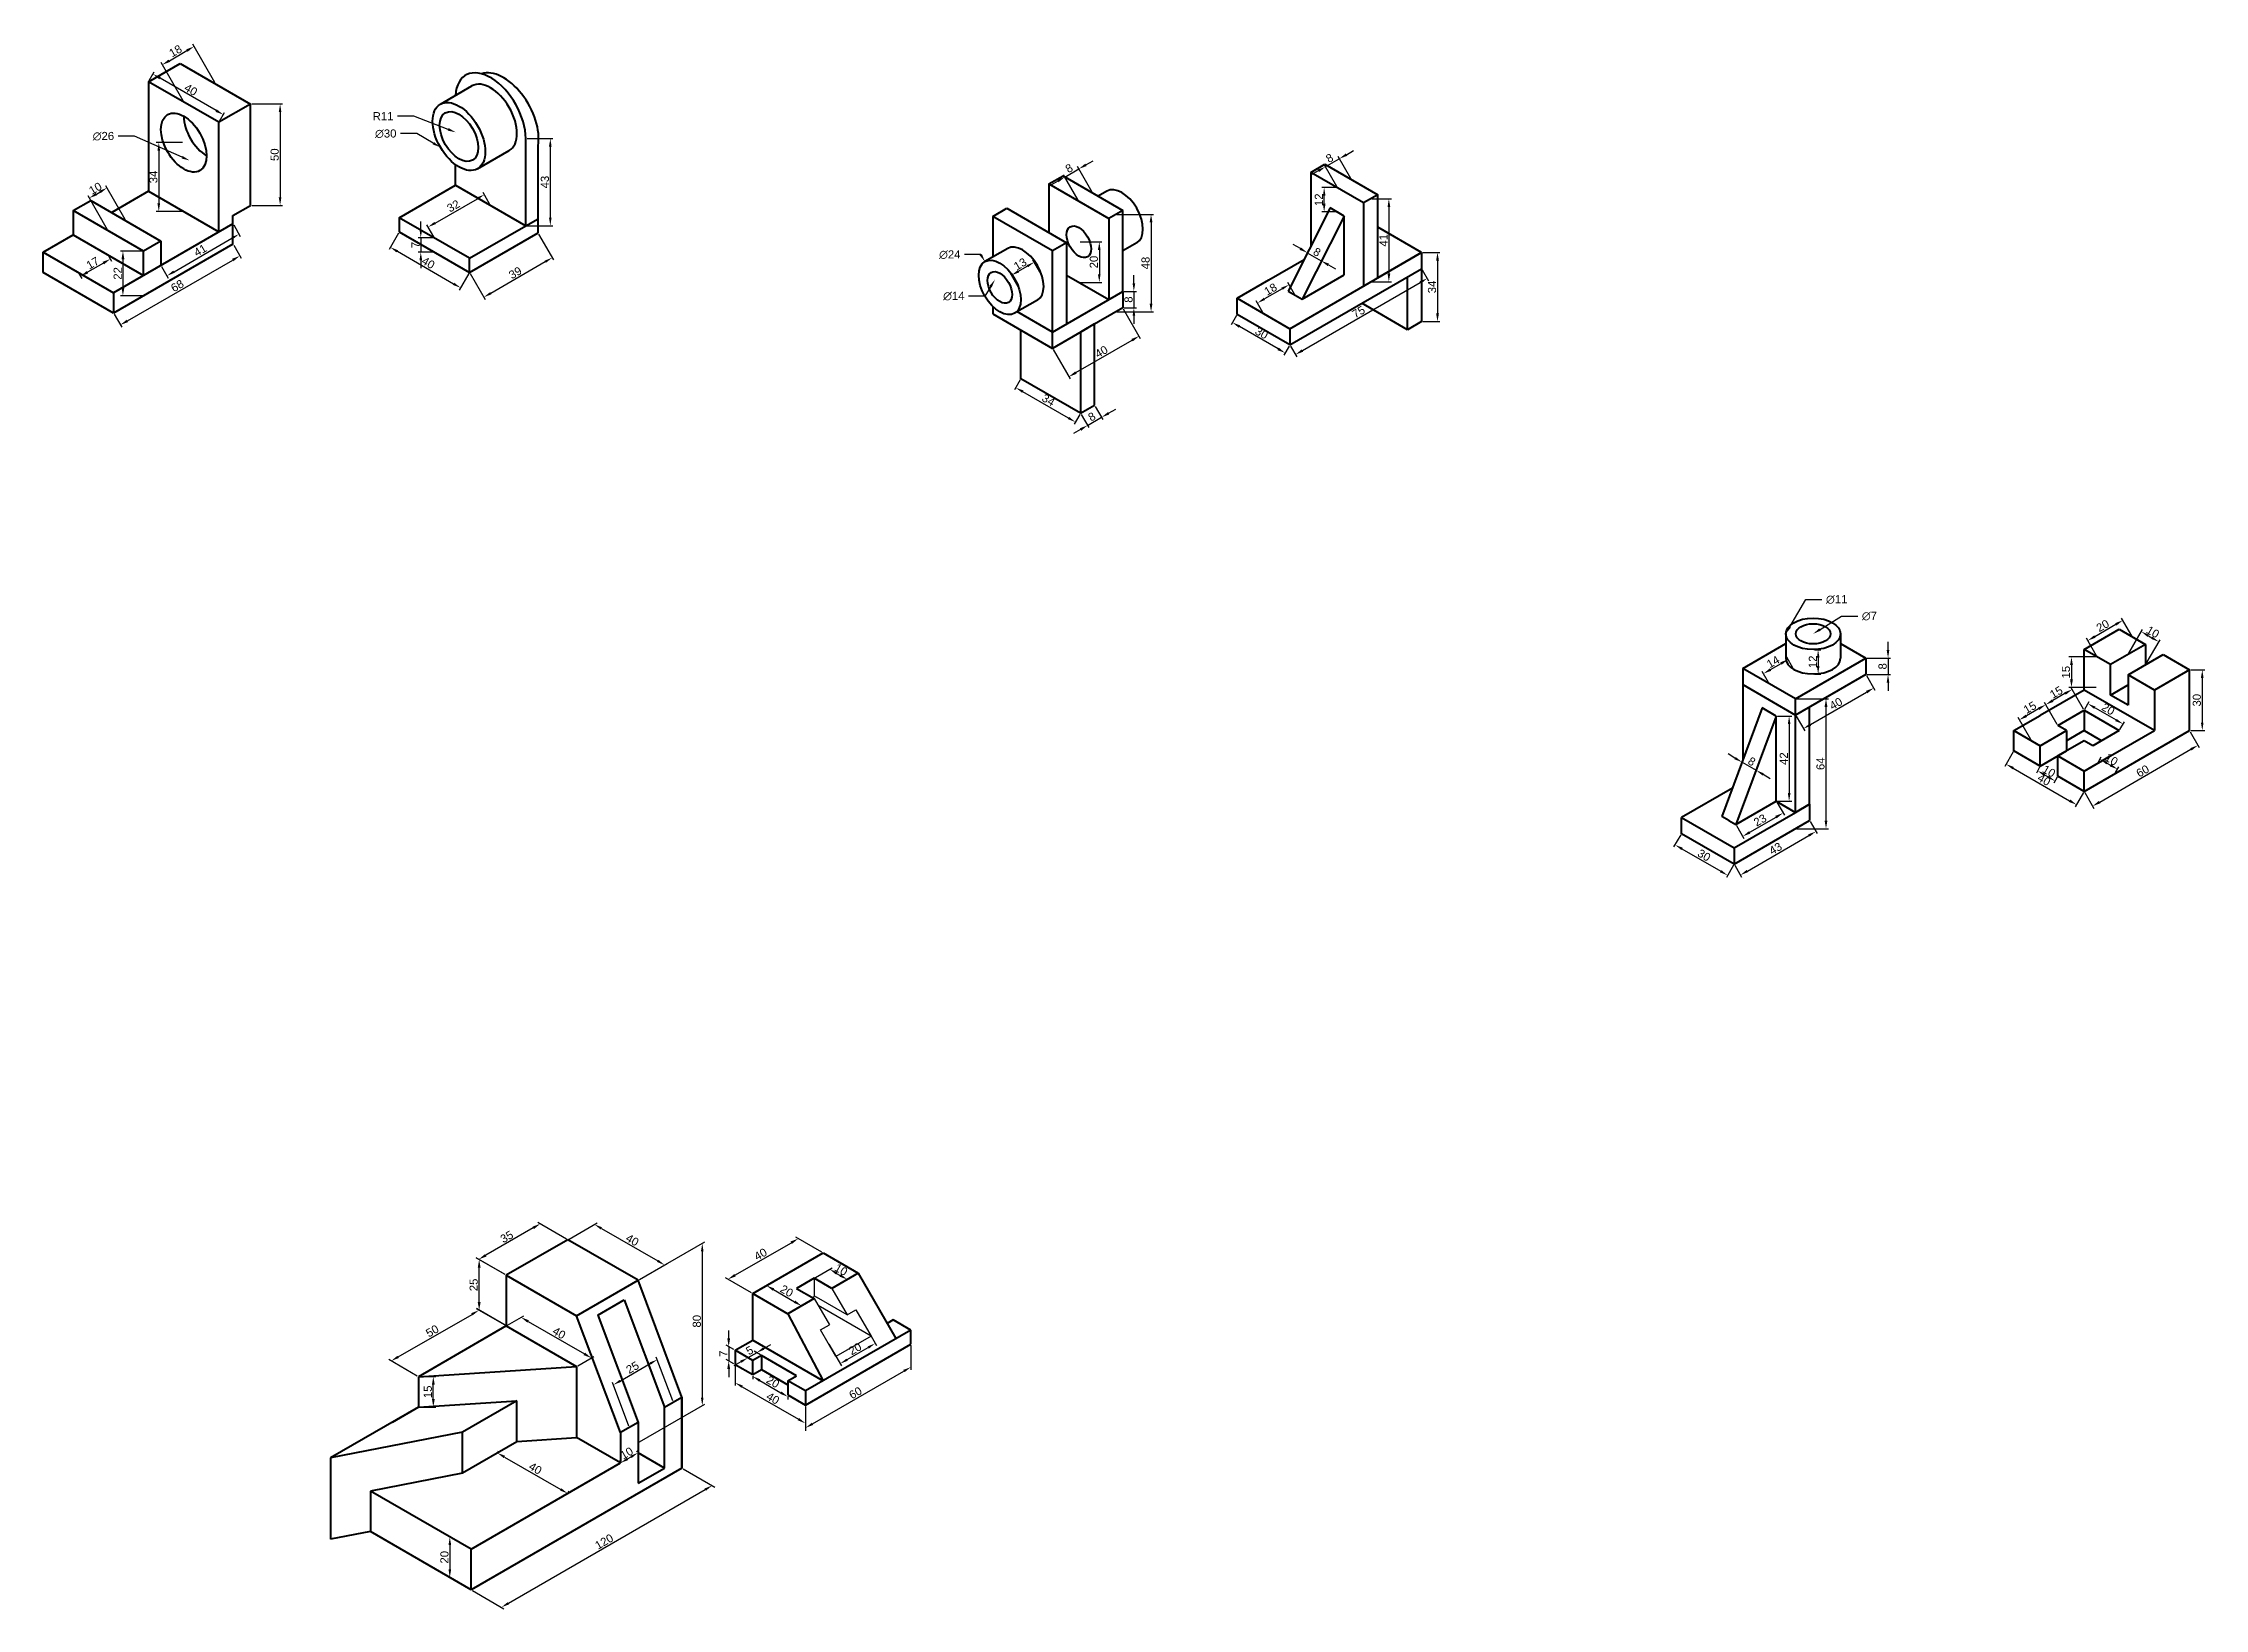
# Model space of a CAD drawing. Header units: millimetres. Extents: x 2913 to 4784, y 824 to 1617.
# Drawn here: x 3719 to 4784, y 845 to 1617 of the extents above; entities that cross this region are included whole.
import ezdxf
from ezdxf import colors
from ezdxf.entities.mleader import LeaderData, LeaderLine
from ezdxf.math import Vec2, Vec3

# ---------------------------------------------------------------- set-up
doc = ezdxf.new("R2010")
doc.units = ezdxf.units.MM
doc.layers.add('Thick', color=7, linetype='Continuous', lineweight=40)
doc.styles.get("Standard").update_dxf_attribs({"font": 'arial.ttf'})
doc.dimstyles.new('ISO-25', dxfattribs={"dimtxt": 4, "dimasz": 4, "dimexe": 1.25, "dimexo": 0.625, "dimtad": 1, "dimtxsty": 'Standard', "dimcen": 2.5, "dimadec": 0, "dimazin": 0, "dimtfac": 1, "dimtmove": 0, "dimatfit": 3, "dimfxl": 1, "dimarcsym": 0})

msp = doc.modelspace()

# ---------------------------------------------------------------- blocks, each defined once
blk = doc.blocks.new('*D54')
at = {"color": 0, "lineweight": -2, "transparency": 16777216}
for p, q in [((4199.2, 1496.5), (4195.3, 1503.3)), ((4199.4, 1504.2), (4203.7, 1506.7)), ((4210.4, 1503), (4206.5, 1509.8))]:
    blk.add_line(p, q, dxfattribs=at)
at = {"color": 0, "transparency": 16777216}
for points in [[(4199, 1504.7), (4199.7, 1503.6), (4195.9, 1502.2)], [(4203.4, 1507.2), (4204, 1506.1), (4207.2, 1508.7)]]:
    blk.add_solid(points, dxfattribs=at)
at = {"layer": 'Defpoints', "color": 0, "transparency": 16777216}
for p in [(4207.2, 1508.7), (4210.7, 1502.5), (4199.5, 1496)]:
    blk.add_point(p, dxfattribs=at)
at = {"color": 0, "transparency": 16777216, "insert": (4200.2, 1507.7), "char_height": 4, "attachment_point": 5, "rotation": 30}
blk.add_mtext('13', dxfattribs=at)
blk = doc.blocks.new('*D55')
at = {"color": 0, "lineweight": -2, "transparency": 16777216}
for p, q in [((4229.7, 1518.7), (4240.4, 1518.7)), ((4239.2, 1514.7), (4239.2, 1502.7)), ((4229.7, 1498.7), (4240.4, 1498.7))]:
    blk.add_line(p, q, dxfattribs=at)
at = {"color": 0, "transparency": 16777216}
for points in [[(4238.5, 1514.7), (4239.8, 1514.7), (4239.2, 1518.7)], [(4238.5, 1502.7), (4239.8, 1502.7), (4239.2, 1498.7)]]:
    blk.add_solid(points, dxfattribs=at)
at = {"layer": 'Defpoints', "color": 0, "transparency": 16777216}
for p in [(4229.1, 1518.7), (4229.1, 1498.7), (4239.2, 1498.7)]:
    blk.add_point(p, dxfattribs=at)
at = {"color": 0, "transparency": 16777216, "insert": (4236.5, 1508.7), "char_height": 4, "attachment_point": 5, "rotation": 90}
blk.add_mtext('20', dxfattribs=at)
blk = doc.blocks.new('*D56')
at = {"color": 0, "lineweight": -2, "transparency": 16777216}
for p, q in [((4235.7, 1543.2), (4228.5, 1555.7)), ((4232.6, 1556.6), (4236.1, 1558.6)), ((4218.7, 1548.6), (4215.3, 1546.6)), ((4228.8, 1539.2), (4221.6, 1551.7)), ((4222.2, 1550.6), (4229.1, 1554.6))]:
    blk.add_line(p, q, dxfattribs=at)
at = {"color": 0, "transparency": 16777216}
for points in [[(4232.3, 1557.2), (4232.9, 1556), (4229.1, 1554.6)], [(4218.4, 1549.2), (4219.1, 1548), (4222.2, 1550.6)]]:
    blk.add_solid(points, dxfattribs=at)
at = {"layer": 'Defpoints', "color": 0, "transparency": 16777216}
for p in [(4229.1, 1554.6), (4229.1, 1538.7), (4236, 1542.7)]:
    blk.add_point(p, dxfattribs=at)
at = {"color": 0, "transparency": 16777216, "insert": (4224.3, 1554.9), "char_height": 4, "attachment_point": 5, "rotation": 30}
blk.add_mtext('8', dxfattribs=at)
blk = doc.blocks.new('*D57')
at = {"color": 0, "lineweight": -2, "transparency": 16777216}
for p, q in [((4247.9, 1532.2), (4265.9, 1532.2)), ((4264.7, 1528.2), (4264.7, 1488.2)), ((4247.9, 1484.2), (4265.9, 1484.2))]:
    blk.add_line(p, q, dxfattribs=at)
at = {"color": 0, "transparency": 16777216}
for points in [[(4264, 1528.2), (4265.4, 1528.2), (4264.7, 1532.2)], [(4264, 1488.2), (4265.4, 1488.2), (4264.7, 1484.2)]]:
    blk.add_solid(points, dxfattribs=at)
at = {"layer": 'Defpoints', "color": 0, "transparency": 16777216}
for p in [(4247.3, 1532.2), (4247.3, 1484.2), (4264.7, 1484.2)]:
    blk.add_point(p, dxfattribs=at)
at = {"color": 0, "transparency": 16777216, "insert": (4262, 1508.2), "char_height": 4, "attachment_point": 5, "rotation": 90}
blk.add_mtext('48', dxfattribs=at)
blk = doc.blocks.new('*D58')
at = {"color": 0, "lineweight": -2, "transparency": 16777216}
for p, q in [((4251, 1485.6), (4259.4, 1471.1)), ((4216.4, 1465.6), (4224.8, 1451.1)), ((4227.6, 1454.2), (4255.4, 1470.2))]:
    blk.add_line(p, q, dxfattribs=at)
at = {"color": 0, "transparency": 16777216}
for points in [[(4255, 1470.8), (4255.7, 1469.6), (4258.8, 1472.2)], [(4227.3, 1454.8), (4228, 1453.6), (4224.2, 1452.2)]]:
    blk.add_solid(points, dxfattribs=at)
at = {"layer": 'Defpoints', "color": 0, "transparency": 16777216}
for p in [(4250.7, 1486.2), (4258.8, 1472.2), (4216.1, 1466.2)]:
    blk.add_point(p, dxfattribs=at)
at = {"color": 0, "transparency": 16777216, "insert": (4240.2, 1464.5), "char_height": 4, "attachment_point": 5, "rotation": 30}
blk.add_mtext('40', dxfattribs=at)
blk = doc.blocks.new('*D59')
at = {"color": 0, "lineweight": -2, "transparency": 16777216}
for p, q in [((4200.2, 1450.6), (4197.4, 1445.8)), ((4224, 1431.8), (4201.5, 1444.8)), ((4229.6, 1433.6), (4226.8, 1428.8))]:
    blk.add_line(p, q, dxfattribs=at)
at = {"color": 0, "transparency": 16777216}
for points in [[(4201.8, 1445.4), (4201.1, 1444.3), (4198, 1446.8)], [(4224.3, 1432.4), (4223.7, 1431.3), (4227.5, 1429.8)]]:
    blk.add_solid(points, dxfattribs=at)
at = {"layer": 'Defpoints', "color": 0, "transparency": 16777216}
for p in [(4200.5, 1451.2), (4198, 1446.8), (4230, 1434.2)]:
    blk.add_point(p, dxfattribs=at)
at = {"color": 0, "transparency": 16777216, "insert": (4214.1, 1440.7), "char_height": 4, "attachment_point": 5, "rotation": 330}
blk.add_mtext('34', dxfattribs=at)
blk = doc.blocks.new('*D60')
at = {"color": 0, "lineweight": -2, "transparency": 16777216}
for p, q in [((4230.3, 1433.6), (4234, 1427.1)), ((4233.4, 1428.2), (4240.3, 1432.2)), ((4237.2, 1437.6), (4241, 1431.1)), ((4243.8, 1434.2), (4247.3, 1436.2)), ((4229.9, 1426.2), (4226.5, 1424.2))]:
    blk.add_line(p, q, dxfattribs=at)
at = {"color": 0, "transparency": 16777216}
for points in [[(4229.6, 1426.8), (4230.3, 1425.6), (4233.4, 1428.2)], [(4243.5, 1434.8), (4244.1, 1433.6), (4240.3, 1432.2)]]:
    blk.add_solid(points, dxfattribs=at)
at = {"layer": 'Defpoints', "color": 0, "transparency": 16777216}
for p in [(4230, 1434.2), (4236.9, 1438.2), (4240.3, 1432.2)]:
    blk.add_point(p, dxfattribs=at)
at = {"color": 0, "transparency": 16777216, "insert": (4235.5, 1432.5), "char_height": 4, "attachment_point": 5, "rotation": 30}
blk.add_mtext('8', dxfattribs=at)
blk = doc.blocks.new('*D61')
at = {"color": 0, "lineweight": -2, "transparency": 16777216}
for p, q in [((4251.4, 1494.2), (4257.5, 1494.2)), ((4256.2, 1498.2), (4256.2, 1502.2)), ((4256.2, 1494.2), (4256.2, 1486.2)), ((4251.4, 1486.2), (4257.5, 1486.2)), ((4256.2, 1482.2), (4256.2, 1478.2))]:
    blk.add_line(p, q, dxfattribs=at)
at = {"color": 0, "transparency": 16777216}
for points in [[(4255.6, 1498.2), (4256.9, 1498.2), (4256.2, 1494.2)], [(4255.6, 1482.2), (4256.9, 1482.2), (4256.2, 1486.2)]]:
    blk.add_solid(points, dxfattribs=at)
at = {"layer": 'Defpoints', "color": 0, "transparency": 16777216}
for p in [(4250.7, 1494.2), (4250.7, 1486.2), (4256.2, 1486.2)]:
    blk.add_point(p, dxfattribs=at)
at = {"color": 0, "transparency": 16777216, "insert": (4253.6, 1490.2), "char_height": 4, "attachment_point": 5, "rotation": 90}
blk.add_mtext('8', dxfattribs=at)
blk = doc.blocks.new('*D62')
at = {"color": 0, "lineweight": -2, "transparency": 16777216}
for p, q in [((4356.2, 1545.9), (4350, 1556.7)), ((4350.6, 1555.6), (4357.5, 1559.6)), ((4363.1, 1549.9), (4356.9, 1560.7)), ((4361, 1561.6), (4364.5, 1563.6)), ((4347.1, 1553.6), (4343.7, 1551.6))]:
    blk.add_line(p, q, dxfattribs=at)
at = {"color": 0, "transparency": 16777216}
for points in [[(4360.7, 1562.2), (4361.3, 1561), (4357.5, 1559.6)], [(4346.8, 1554.2), (4347.5, 1553), (4350.6, 1555.6)]]:
    blk.add_solid(points, dxfattribs=at)
at = {"layer": 'Defpoints', "color": 0, "transparency": 16777216}
for p in [(4357.5, 1559.6), (4356.5, 1545.4), (4363.4, 1549.4)]:
    blk.add_point(p, dxfattribs=at)
at = {"color": 0, "transparency": 16777216, "insert": (4352.7, 1559.9), "char_height": 4, "attachment_point": 5, "rotation": 30}
blk.add_mtext('8', dxfattribs=at)
blk = doc.blocks.new('*D63')
at = {"color": 0, "lineweight": -2, "transparency": 16777216}
for p, q in [((4355.9, 1545.4), (4348.8, 1545.4)), ((4350, 1537.4), (4350, 1541.4)), ((4355.9, 1533.4), (4348.8, 1533.4))]:
    blk.add_line(p, q, dxfattribs=at)
at = {"color": 0, "transparency": 16777216}
for points in [[(4349.4, 1541.4), (4350.7, 1541.4), (4350, 1545.4)], [(4349.4, 1537.4), (4350.7, 1537.4), (4350, 1533.4)]]:
    blk.add_solid(points, dxfattribs=at)
at = {"layer": 'Defpoints', "color": 0, "transparency": 16777216}
for p in [(4350, 1545.4), (4356.5, 1545.4), (4356.5, 1533.4)]:
    blk.add_point(p, dxfattribs=at)
at = {"color": 0, "transparency": 16777216, "insert": (4347.4, 1539.4), "char_height": 4, "attachment_point": 5, "rotation": 90}
blk.add_mtext('12', dxfattribs=at)
blk = doc.blocks.new('*D64')
at = {"color": 0, "lineweight": -2, "transparency": 16777216}
for p, q in [((4398.7, 1513.4), (4407.1, 1513.4)), ((4405.9, 1509.4), (4405.9, 1483.4)), ((4398.7, 1479.4), (4407.1, 1479.4))]:
    blk.add_line(p, q, dxfattribs=at)
at = {"color": 0, "transparency": 16777216}
for points in [[(4405.2, 1509.4), (4406.6, 1509.4), (4405.9, 1513.4)], [(4405.2, 1483.4), (4406.6, 1483.4), (4405.9, 1479.4)]]:
    blk.add_solid(points, dxfattribs=at)
at = {"layer": 'Defpoints', "color": 0, "transparency": 16777216}
for p in [(4398.1, 1513.4), (4398.1, 1479.4), (4405.9, 1479.4)]:
    blk.add_point(p, dxfattribs=at)
at = {"color": 0, "transparency": 16777216, "insert": (4403.2, 1496.4), "char_height": 4, "attachment_point": 5, "rotation": 90}
blk.add_mtext('34', dxfattribs=at)
blk = doc.blocks.new('*D65')
at = {"color": 0, "lineweight": -2, "transparency": 16777216}
for p, q in [((4306.8, 1482.3), (4304.2, 1477.8)), ((4327.3, 1465.9), (4308.3, 1476.9)), ((4332.8, 1467.3), (4330.2, 1462.8))]:
    blk.add_line(p, q, dxfattribs=at)
at = {"color": 0, "transparency": 16777216}
for points in [[(4308.6, 1477.5), (4308, 1476.3), (4304.8, 1478.9)], [(4327.7, 1466.5), (4327, 1465.3), (4330.8, 1463.9)]]:
    blk.add_solid(points, dxfattribs=at)
at = {"layer": 'Defpoints', "color": 0, "transparency": 16777216}
for p in [(4307.1, 1482.9), (4304.8, 1478.9), (4333.1, 1467.9)]:
    blk.add_point(p, dxfattribs=at)
at = {"color": 0, "transparency": 16777216, "insert": (4319.2, 1473.7), "char_height": 4, "attachment_point": 5, "rotation": 330}
blk.add_mtext('30', dxfattribs=at)
blk = doc.blocks.new('*D66')
at = {"color": 0, "lineweight": -2, "transparency": 16777216}
for p, q in [((4398.4, 1504.8), (4401.5, 1499.5)), ((4339.3, 1465.1), (4397.4, 1498.6)), ((4333.4, 1467.3), (4336.5, 1462))]:
    blk.add_line(p, q, dxfattribs=at)
at = {"color": 0, "transparency": 16777216}
for points in [[(4397, 1499.2), (4397.7, 1498), (4400.8, 1500.6)], [(4339, 1465.7), (4339.7, 1464.5), (4335.9, 1463.1)]]:
    blk.add_solid(points, dxfattribs=at)
at = {"layer": 'Defpoints', "color": 0, "transparency": 16777216}
for p in [(4398.1, 1505.4), (4400.8, 1500.6), (4333.1, 1467.9)]:
    blk.add_point(p, dxfattribs=at)
at = {"color": 0, "transparency": 16777216, "insert": (4367, 1484.1), "char_height": 4, "attachment_point": 5, "rotation": 30}
blk.add_mtext('75', dxfattribs=at)
blk = doc.blocks.new('*D67')
at = {"color": 0, "lineweight": -2, "transparency": 16777216}
for p, q in [((4338.3, 1515.3), (4334.8, 1517.3)), ((4342.3, 1514.3), (4341.1, 1512.2)), ((4341.7, 1513.3), (4348.6, 1509.3)), ((4349.3, 1510.3), (4348, 1508.2)), ((4352.1, 1507.3), (4355.6, 1505.3))]:
    blk.add_line(p, q, dxfattribs=at)
at = {"color": 0, "transparency": 16777216}
for points in [[(4338.6, 1515.9), (4337.9, 1514.7), (4341.7, 1513.3)], [(4352.4, 1507.9), (4351.8, 1506.7), (4348.6, 1509.3)]]:
    blk.add_solid(points, dxfattribs=at)
at = {"layer": 'Defpoints', "color": 0, "transparency": 16777216}
for p in [(4342.6, 1514.9), (4348.6, 1509.3), (4349.6, 1510.9)]:
    blk.add_point(p, dxfattribs=at)
at = {"color": 0, "transparency": 16777216, "insert": (4346.5, 1513.6), "char_height": 4, "attachment_point": 5, "rotation": 330}
blk.add_mtext('8', dxfattribs=at)
blk = doc.blocks.new('*D68')
at = {"color": 0, "lineweight": -2, "transparency": 16777216}
for p, q in [((4329.3, 1495.5), (4320.6, 1490.5)), ((4335.4, 1492.9), (4332.1, 1498.6)), ((4319.8, 1483.9), (4316.5, 1489.6))]:
    blk.add_line(p, q, dxfattribs=at)
at = {"color": 0, "transparency": 16777216}
for points in [[(4328.9, 1496.1), (4329.6, 1495), (4332.7, 1497.5)], [(4320.3, 1491.1), (4320.9, 1490), (4317.1, 1488.5)]]:
    blk.add_solid(points, dxfattribs=at)
at = {"layer": 'Defpoints', "color": 0, "transparency": 16777216}
for p in [(4335.7, 1492.4), (4317.1, 1488.5), (4320.1, 1483.4)]:
    blk.add_point(p, dxfattribs=at)
at = {"color": 0, "transparency": 16777216, "insert": (4323.6, 1495.3), "char_height": 4, "attachment_point": 5, "rotation": 30}
blk.add_mtext('18', dxfattribs=at)
blk = doc.blocks.new('*D69')
at = {"color": 0, "lineweight": -2, "transparency": 16777216}
for p, q in [((4373.6, 1539.9), (4383.2, 1539.9)), ((4381.9, 1535.9), (4381.9, 1502.9)), ((4373.6, 1498.9), (4383.2, 1498.9))]:
    blk.add_line(p, q, dxfattribs=at)
at = {"color": 0, "transparency": 16777216}
for points in [[(4381.3, 1535.9), (4382.6, 1535.9), (4381.9, 1539.9)], [(4381.3, 1502.9), (4382.6, 1502.9), (4381.9, 1498.9)]]:
    blk.add_solid(points, dxfattribs=at)
at = {"layer": 'Defpoints', "color": 0, "transparency": 16777216}
for p in [(4373, 1539.9), (4373, 1498.9), (4381.9, 1498.9)]:
    blk.add_point(p, dxfattribs=at)
at = {"color": 0, "transparency": 16777216, "insert": (4379.3, 1519.4), "char_height": 4, "attachment_point": 5, "rotation": 90}
blk.add_mtext('41', dxfattribs=at)
blk = doc.blocks.new('*D80')
at = {"color": 0, "lineweight": -2, "transparency": 16777216}
for p, q in [((3770.9, 1598.1), (3773.3, 1602.4)), ((3803.9, 1583.3), (3776.2, 1599.3)), ((3805.5, 1578.1), (3808, 1582.4))]:
    blk.add_line(p, q, dxfattribs=at)
at = {"color": 0, "transparency": 16777216}
for points in [[(3776.5, 1599.9), (3775.8, 1598.7), (3772.7, 1601.3)], [(3804.2, 1583.9), (3803.6, 1582.7), (3807.4, 1581.3)]]:
    blk.add_solid(points, dxfattribs=at)
at = {"layer": 'Defpoints', "color": 0, "transparency": 16777216}
for p in [(3772.7, 1601.3), (3770.6, 1597.6), (3805.2, 1577.6)]:
    blk.add_point(p, dxfattribs=at)
at = {"color": 0, "transparency": 16777216, "insert": (3791.4, 1593.6), "char_height": 4, "attachment_point": 5, "rotation": 330}
blk.add_mtext('40', dxfattribs=at)
blk = doc.blocks.new('*D81')
at = {"color": 0, "lineweight": -2, "transparency": 16777216}
for p, q in [((3780.8, 1607.9), (3789.4, 1612.9)), ((3803.2, 1597.1), (3792.3, 1616)), ((3787.6, 1588.1), (3776.7, 1607))]:
    blk.add_line(p, q, dxfattribs=at)
at = {"color": 0, "transparency": 16777216}
for points in [[(3789.1, 1613.5), (3789.8, 1612.3), (3792.9, 1614.9)], [(3780.4, 1608.5), (3781.1, 1607.3), (3777.3, 1605.9)]]:
    blk.add_solid(points, dxfattribs=at)
at = {"layer": 'Defpoints', "color": 0, "transparency": 16777216}
for p in [(3792.9, 1614.9), (3803.5, 1596.6), (3787.9, 1587.6)]:
    blk.add_point(p, dxfattribs=at)
at = {"color": 0, "transparency": 16777216, "insert": (3783.8, 1612.7), "char_height": 4, "attachment_point": 5, "rotation": 30}
blk.add_mtext('18', dxfattribs=at)
blk = doc.blocks.new('*D82')
at = {"color": 0, "lineweight": -2, "transparency": 16777216}
for p, q in [((3821.4, 1586.6), (3836.6, 1586.6)), ((3835.4, 1582.6), (3835.4, 1540.6)), ((3821.4, 1536.6), (3836.6, 1536.6))]:
    blk.add_line(p, q, dxfattribs=at)
at = {"color": 0, "transparency": 16777216}
for points in [[(3834.7, 1582.6), (3836, 1582.6), (3835.4, 1586.6)], [(3834.7, 1540.6), (3836, 1540.6), (3835.4, 1536.6)]]:
    blk.add_solid(points, dxfattribs=at)
at = {"layer": 'Defpoints', "color": 0, "transparency": 16777216}
for p in [(3820.8, 1586.6), (3820.8, 1536.6), (3835.4, 1536.6)]:
    blk.add_point(p, dxfattribs=at)
at = {"color": 0, "transparency": 16777216, "insert": (3832.7, 1561.6), "char_height": 4, "attachment_point": 5, "rotation": 90}
blk.add_mtext('50', dxfattribs=at)
blk = doc.blocks.new('*D83')
at = {"color": 0, "lineweight": -2, "transparency": 16777216}
for p, q in [((3787.3, 1567.6), (3774.3, 1567.6)), ((3775.6, 1563.6), (3775.6, 1537.6)), ((3787.3, 1533.6), (3774.3, 1533.6))]:
    blk.add_line(p, q, dxfattribs=at)
at = {"color": 0, "transparency": 16777216}
for points in [[(3774.9, 1563.6), (3776.2, 1563.6), (3775.6, 1567.6)], [(3774.9, 1537.6), (3776.2, 1537.6), (3775.6, 1533.6)]]:
    blk.add_solid(points, dxfattribs=at)
at = {"layer": 'Defpoints', "color": 0, "transparency": 16777216}
for p in [(3787.9, 1567.6), (3775.6, 1533.6), (3787.9, 1533.6)]:
    blk.add_point(p, dxfattribs=at)
at = {"color": 0, "transparency": 16777216, "insert": (3772.9, 1550.6), "char_height": 4, "attachment_point": 5, "rotation": 90}
blk.add_mtext('34', dxfattribs=at)
blk = doc.blocks.new('*D84')
at = {"color": 0, "lineweight": -2, "transparency": 16777216}
for p, q in [((3736.2, 1503), (3737.6, 1500.6)), ((3748.3, 1508.2), (3740.5, 1503.7)), ((3751, 1511.5), (3752.3, 1509.1))]:
    blk.add_line(p, q, dxfattribs=at)
at = {"color": 0, "transparency": 16777216}
for points in [[(3740.1, 1504.3), (3740.8, 1503.1), (3737, 1501.7)], [(3747.9, 1508.8), (3748.6, 1507.6), (3751.7, 1510.2)]]:
    blk.add_solid(points, dxfattribs=at)
at = {"layer": 'Defpoints', "color": 0, "transparency": 16777216}
for p in [(3735.9, 1503.6), (3750.7, 1512.1), (3737, 1501.7)]:
    blk.add_point(p, dxfattribs=at)
at = {"color": 0, "transparency": 16777216, "insert": (3743, 1508.2), "char_height": 4, "attachment_point": 5, "rotation": 30}
blk.add_mtext('17', dxfattribs=at)
blk = doc.blocks.new('*D85')
at = {"color": 0, "lineweight": -2, "transparency": 16777216}
for p, q in [((3812.5, 1517), (3816.1, 1510.6)), ((3760.1, 1479.7), (3812.1, 1509.7)), ((3753.6, 1483), (3757.3, 1476.6))]:
    blk.add_line(p, q, dxfattribs=at)
at = {"color": 0, "transparency": 16777216}
for points in [[(3811.7, 1510.3), (3812.4, 1509.1), (3815.5, 1511.7)], [(3759.8, 1480.3), (3760.4, 1479.1), (3756.6, 1477.7)]]:
    blk.add_solid(points, dxfattribs=at)
at = {"layer": 'Defpoints', "color": 0, "transparency": 16777216}
for p in [(3812.1, 1517.6), (3815.5, 1511.7), (3753.3, 1483.6)]:
    blk.add_point(p, dxfattribs=at)
at = {"color": 0, "transparency": 16777216, "insert": (3784.7, 1497), "char_height": 4, "attachment_point": 5, "rotation": 30}
blk.add_mtext('68', dxfattribs=at)
blk = doc.blocks.new('*D86')
at = {"color": 0, "lineweight": -2, "transparency": 16777216}
for p, q in [((3759, 1529.6), (3749.4, 1546.3)), ((3750.3, 1524.6), (3740.7, 1541.3)), ((3744.8, 1542.2), (3746.5, 1543.2))]:
    blk.add_line(p, q, dxfattribs=at)
at = {"color": 0, "transparency": 16777216}
for points in [[(3746.2, 1543.8), (3746.9, 1542.6), (3750, 1545.2)], [(3744.5, 1542.8), (3745.1, 1541.6), (3741.3, 1540.2)]]:
    blk.add_solid(points, dxfattribs=at)
at = {"layer": 'Defpoints', "color": 0, "transparency": 16777216}
for p in [(3750, 1545.2), (3750.7, 1524.1), (3759.3, 1529.1)]:
    blk.add_point(p, dxfattribs=at)
at = {"color": 0, "transparency": 16777216, "insert": (3744.3, 1545), "char_height": 4, "attachment_point": 5, "rotation": 30}
blk.add_mtext('10', dxfattribs=at)
blk = doc.blocks.new('*D87')
at = {"color": 0, "lineweight": -2, "transparency": 16777216}
for p, q in [((3812.5, 1527), (3815.7, 1521.3)), ((3783.1, 1503.9), (3811.6, 1520.4)), ((3776.9, 1506.5), (3780.2, 1500.8))]:
    blk.add_line(p, q, dxfattribs=at)
at = {"color": 0, "transparency": 16777216}
for points in [[(3811.3, 1521), (3812, 1519.9), (3815.1, 1522.4)], [(3782.7, 1504.5), (3783.4, 1503.4), (3779.6, 1501.9)]]:
    blk.add_solid(points, dxfattribs=at)
at = {"layer": 'Defpoints', "color": 0, "transparency": 16777216}
for p in [(3812.1, 1527.6), (3815.1, 1522.4), (3776.6, 1507.1)]:
    blk.add_point(p, dxfattribs=at)
at = {"color": 0, "transparency": 16777216, "insert": (3796, 1514.5), "char_height": 4, "attachment_point": 5, "rotation": 30}
blk.add_mtext('41', dxfattribs=at)
blk = doc.blocks.new('*D88')
at = {"color": 0, "lineweight": -2, "transparency": 16777216}
for p, q in [((3767.4, 1514.1), (3756.7, 1514.1)), ((3757.9, 1510.1), (3757.9, 1496.1)), ((3767.4, 1492.1), (3756.7, 1492.1))]:
    blk.add_line(p, q, dxfattribs=at)
at = {"color": 0, "transparency": 16777216}
for points in [[(3757.2, 1510.1), (3758.6, 1510.1), (3757.9, 1514.1)], [(3757.2, 1496.1), (3758.6, 1496.1), (3757.9, 1492.1)]]:
    blk.add_solid(points, dxfattribs=at)
at = {"layer": 'Defpoints', "color": 0, "transparency": 16777216}
for p in [(3768, 1514.1), (3757.9, 1492.1), (3768, 1492.1)]:
    blk.add_point(p, dxfattribs=at)
at = {"color": 0, "transparency": 16777216, "insert": (3755.3, 1503.1), "char_height": 4, "attachment_point": 5, "rotation": 90}
blk.add_mtext('22', dxfattribs=at)
blk = doc.blocks.new('*D89')
at = {"color": 0, "lineweight": -2, "transparency": 16777216}
for p, q in [((3962.8, 1522.5), (3970.2, 1509.8)), ((3929.1, 1503), (3936.4, 1490.3)), ((3939.3, 1493.4), (3966.1, 1508.9))]:
    blk.add_line(p, q, dxfattribs=at)
at = {"color": 0, "transparency": 16777216}
for points in [[(3965.8, 1509.4), (3966.4, 1508.3), (3969.6, 1510.9)], [(3938.9, 1493.9), (3939.6, 1492.8), (3935.8, 1491.4)]]:
    blk.add_solid(points, dxfattribs=at)
at = {"layer": 'Defpoints', "color": 0, "transparency": 16777216}
for p in [(3962.5, 1523.1), (3928.7, 1503.6), (3969.6, 1510.9)]:
    blk.add_point(p, dxfattribs=at)
at = {"color": 0, "transparency": 16777216, "insert": (3951.3, 1503.4), "char_height": 4, "attachment_point": 5, "rotation": 30}
blk.add_mtext('39', dxfattribs=at)
blk = doc.blocks.new('*D90')
at = {"color": 0, "lineweight": -2, "transparency": 16777216}
for p, q in [((3893.8, 1523), (3889.1, 1514.9)), ((3893.2, 1514), (3920.9, 1498)), ((3928.4, 1503), (3923.7, 1494.9))]:
    blk.add_line(p, q, dxfattribs=at)
at = {"color": 0, "transparency": 16777216}
for points in [[(3893.5, 1514.5), (3892.8, 1513.4), (3889.7, 1516)], [(3921.2, 1498.5), (3920.6, 1497.4), (3924.4, 1496)]]:
    blk.add_solid(points, dxfattribs=at)
at = {"layer": 'Defpoints', "color": 0, "transparency": 16777216}
for p in [(3894.1, 1523.6), (3928.7, 1503.6), (3924.4, 1496)]:
    blk.add_point(p, dxfattribs=at)
at = {"color": 0, "transparency": 16777216, "insert": (3908.4, 1508.3), "char_height": 4, "attachment_point": 5, "rotation": 330}
blk.add_mtext('40', dxfattribs=at)
blk = doc.blocks.new('*D91')
at = {"color": 0, "lineweight": -2, "transparency": 16777216}
for p, q in [((3904.7, 1524.6), (3904.7, 1528.6)), ((3910.8, 1520.6), (3903.5, 1520.6)), ((3910.8, 1513.6), (3903.5, 1513.6)), ((3904.7, 1520.6), (3904.7, 1513.6)), ((3904.7, 1509.6), (3904.7, 1505.6))]:
    blk.add_line(p, q, dxfattribs=at)
at = {"color": 0, "transparency": 16777216}
for points in [[(3904.1, 1524.6), (3905.4, 1524.6), (3904.7, 1520.6)], [(3904.1, 1509.6), (3905.4, 1509.6), (3904.7, 1513.6)]]:
    blk.add_solid(points, dxfattribs=at)
at = {"layer": 'Defpoints', "color": 0, "transparency": 16777216}
for p in [(3904.7, 1513.6), (3911.4, 1520.6), (3911.4, 1513.6)]:
    blk.add_point(p, dxfattribs=at)
at = {"color": 0, "transparency": 16777216, "insert": (3902.1, 1517.1), "char_height": 4, "attachment_point": 5, "rotation": 90}
blk.add_mtext('7', dxfattribs=at)
blk = doc.blocks.new('*D92')
at = {"color": 0, "lineweight": -2, "transparency": 16777216}
for p, q in [((3911.8, 1527.9), (3932.6, 1539.9)), ((3938.8, 1537.1), (3935.4, 1543)), ((3911.1, 1521.1), (3907.7, 1527))]:
    blk.add_line(p, q, dxfattribs=at)
at = {"color": 0, "transparency": 16777216}
for points in [[(3932.2, 1540.5), (3932.9, 1539.4), (3936, 1541.9)], [(3911.4, 1528.5), (3912.1, 1527.4), (3908.3, 1525.9)]]:
    blk.add_solid(points, dxfattribs=at)
at = {"layer": 'Defpoints', "color": 0, "transparency": 16777216}
for p in [(3936, 1541.9), (3939.1, 1536.6), (3911.4, 1520.6)]:
    blk.add_point(p, dxfattribs=at)
at = {"color": 0, "transparency": 16777216, "insert": (3920.8, 1536.3), "char_height": 4, "attachment_point": 5, "rotation": 30}
blk.add_mtext('32', dxfattribs=at)
blk = doc.blocks.new('*D93')
at = {"color": 0, "lineweight": -2, "transparency": 16777216}
for p, q in [((3957.1, 1569.6), (3969.8, 1569.6)), ((3968.6, 1530.6), (3968.6, 1565.6)), ((3957.1, 1526.6), (3969.8, 1526.6))]:
    blk.add_line(p, q, dxfattribs=at)
at = {"color": 0, "transparency": 16777216}
for points in [[(3967.9, 1565.6), (3969.2, 1565.6), (3968.6, 1569.6)], [(3967.9, 1530.6), (3969.2, 1530.6), (3968.6, 1526.6)]]:
    blk.add_solid(points, dxfattribs=at)
at = {"layer": 'Defpoints', "color": 0, "transparency": 16777216}
for p in [(3956.5, 1569.6), (3968.6, 1569.6), (3956.5, 1526.6)]:
    blk.add_point(p, dxfattribs=at)
at = {"color": 0, "transparency": 16777216, "insert": (3965.9, 1548.1), "char_height": 4, "attachment_point": 5, "rotation": 90}
blk.add_mtext('43', dxfattribs=at)
blk = doc.blocks.new('*D100')
at = {"color": 0, "lineweight": -2, "transparency": 16777216}
for p, q in [((3977.8, 1027.3), (3991.6, 1035.3)), ((3993.8, 1032.5), (4021.5, 1016.5)), ((4012.5, 1007.3), (4026.2, 1015.3))]:
    blk.add_line(p, q, dxfattribs=at)
at = {"color": 0, "transparency": 16777216}
for points in [[(3994.1, 1033.1), (3993.4, 1032), (3990.3, 1034.5)], [(4021.8, 1017.1), (4021.2, 1016), (4024.9, 1014.5)]]:
    blk.add_solid(points, dxfattribs=at)
at = {"layer": 'Defpoints', "color": 0, "transparency": 16777216}
for p in [(3977.2, 1027), (4024.9, 1014.5), (4011.8, 1007)]:
    blk.add_point(p, dxfattribs=at)
at = {"color": 0, "transparency": 16777216, "insert": (4009, 1026.8), "char_height": 4, "attachment_point": 5, "rotation": 330}
blk.add_mtext('40', dxfattribs=at)
blk = doc.blocks.new('*D101')
at = {"color": 0, "lineweight": -2, "transparency": 16777216}
for p, q in [((3905.3, 888.4), (3920.3, 879.8)), ((3919, 876.5), (3919, 864.5)), ((3905.3, 868.4), (3920.3, 859.8))]:
    blk.add_line(p, q, dxfattribs=at)
at = {"color": 0, "transparency": 16777216}
for points in [[(3918.4, 876.5), (3919.7, 876.5), (3919, 880.5)], [(3918.4, 864.5), (3919.7, 864.5), (3919, 860.5)]]:
    blk.add_solid(points, dxfattribs=at)
at = {"layer": 'Defpoints', "color": 0, "transparency": 16777216}
for p in [(3904.7, 888.8), (3904.7, 868.8), (3919, 860.5)]:
    blk.add_point(p, dxfattribs=at)
at = {"color": 0, "transparency": 16777216, "insert": (3916.4, 870.5), "char_height": 4, "attachment_point": 5, "rotation": 90}
blk.add_mtext('20', dxfattribs=at)
blk = doc.blocks.new('*D102')
at = {"color": 0, "lineweight": -2, "transparency": 16777216}
for p, q in [((4034.1, 914.1), (4049.6, 905.1)), ((3947.9, 847.9), (4044.9, 903.9)), ((3930.2, 854.1), (3945.7, 845.1))]:
    blk.add_line(p, q, dxfattribs=at)
at = {"color": 0, "transparency": 16777216}
for points in [[(4044.6, 904.4), (4045.3, 903.3), (4048.4, 905.9)], [(3947.6, 848.4), (3948.3, 847.3), (3944.5, 845.9)]]:
    blk.add_solid(points, dxfattribs=at)
at = {"layer": 'Defpoints', "color": 0, "transparency": 16777216}
for p in [(4033.5, 914.5), (4048.4, 905.9), (3929.6, 854.5)]:
    blk.add_point(p, dxfattribs=at)
at = {"color": 0, "transparency": 16777216, "insert": (3995.1, 878.2), "char_height": 4, "attachment_point": 5, "rotation": 30}
blk.add_mtext('120', dxfattribs=at)
blk = doc.blocks.new('*D103')
at = {"color": 0, "lineweight": -2, "transparency": 16777216}
for p, q in [((4003.1, 957.4), (4017.8, 965.9)), ((4028.9, 947.6), (4020.8, 969.1)), ((4007.3, 935.1), (3999.2, 956.6))]:
    blk.add_line(p, q, dxfattribs=at)
at = {"color": 0, "transparency": 16777216}
for points in [[(4017.5, 966.5), (4018.1, 965.4), (4021.3, 967.9)], [(4002.8, 958), (4003.4, 956.9), (3999.6, 955.4)]]:
    blk.add_solid(points, dxfattribs=at)
at = {"layer": 'Defpoints', "color": 0, "transparency": 16777216}
for p in [(4021.3, 967.9), (4029.2, 947), (4007.5, 934.5)]:
    blk.add_point(p, dxfattribs=at)
at = {"color": 0, "transparency": 16777216, "insert": (4009.1, 964), "char_height": 4, "attachment_point": 5, "rotation": 30}
blk.add_mtext('25', dxfattribs=at)
blk = doc.blocks.new('*D104')
at = {"color": 0, "lineweight": -2, "transparency": 16777216}
for p, q in [((3942.8, 922.5), (3943.1, 923)), ((3946, 919.9), (3973.7, 903.9)), ((3977.5, 902.5), (3977.8, 903))]:
    blk.add_line(p, q, dxfattribs=at)
at = {"color": 0, "transparency": 16777216}
for points in [[(3946.3, 920.5), (3945.6, 919.4), (3942.5, 921.9)], [(3974, 904.5), (3973.4, 903.4), (3977.2, 901.9)]]:
    blk.add_solid(points, dxfattribs=at)
at = {"layer": 'Defpoints', "color": 0, "transparency": 16777216}
for p in [(3942.5, 921.9), (3977.2, 901.9), (3977.2, 901.9)]:
    blk.add_point(p, dxfattribs=at)
at = {"color": 0, "transparency": 16777216, "insert": (3961.2, 914.3), "char_height": 4, "attachment_point": 5, "rotation": 330}
blk.add_mtext('40', dxfattribs=at)
blk = doc.blocks.new('*D105')
at = {"color": 0, "lineweight": -2, "transparency": 16777216}
for p, q in [((3904.2, 959.5), (3912.2, 959.5)), ((3910.9, 948.5), (3910.9, 955.5)), ((3904.2, 944.5), (3912.2, 944.5))]:
    blk.add_line(p, q, dxfattribs=at)
at = {"color": 0, "transparency": 16777216}
for points in [[(3910.2, 955.5), (3911.6, 955.5), (3910.9, 959.5)], [(3910.2, 948.5), (3911.6, 948.5), (3910.9, 944.5)]]:
    blk.add_solid(points, dxfattribs=at)
at = {"layer": 'Defpoints', "color": 0, "transparency": 16777216}
for p in [(3903.6, 959.5), (3910.9, 959.5), (3903.6, 944.5)]:
    blk.add_point(p, dxfattribs=at)
at = {"color": 0, "transparency": 16777216, "insert": (3908.2, 952), "char_height": 4, "attachment_point": 5, "rotation": 90}
blk.add_mtext('15', dxfattribs=at)
blk = doc.blocks.new('*D106')
at = {"color": 0, "lineweight": -2, "transparency": 16777216}
for p, q in [((3946.3, 984.8), (3932.2, 993)), ((3893.6, 969.2), (3930, 990.2)), ((3903, 959.8), (3888.9, 968))]:
    blk.add_line(p, q, dxfattribs=at)
at = {"color": 0, "transparency": 16777216}
for points in [[(3929.6, 990.8), (3930.3, 989.7), (3933.4, 992.2)], [(3893.2, 969.8), (3893.9, 968.7), (3890.1, 967.2)]]:
    blk.add_solid(points, dxfattribs=at)
at = {"layer": 'Defpoints', "color": 0, "transparency": 16777216}
for p in [(3933.4, 992.2), (3946.9, 984.5), (3903.6, 959.5)]:
    blk.add_point(p, dxfattribs=at)
at = {"color": 0, "transparency": 16777216, "insert": (3910.4, 982), "char_height": 4, "attachment_point": 5, "rotation": 30}
blk.add_mtext('50', dxfattribs=at)
blk = doc.blocks.new('*D107')
at = {"color": 0, "lineweight": -2, "transparency": 16777216}
for p, q in [((3946.3, 1009.8), (3932.2, 1017.9)), ((3933.5, 996.2), (3933.5, 1013.2)), ((3946.3, 984.8), (3932.2, 992.9))]:
    blk.add_line(p, q, dxfattribs=at)
at = {"color": 0, "transparency": 16777216}
for points in [[(3932.8, 1013.2), (3934.2, 1013.2), (3933.5, 1017.2)], [(3932.8, 996.2), (3934.2, 996.2), (3933.5, 992.2)]]:
    blk.add_solid(points, dxfattribs=at)
at = {"layer": 'Defpoints', "color": 0, "transparency": 16777216}
for p in [(3933.5, 1017.2), (3946.9, 1009.5), (3946.9, 984.5)]:
    blk.add_point(p, dxfattribs=at)
at = {"color": 0, "transparency": 16777216, "insert": (3930.8, 1004.7), "char_height": 4, "attachment_point": 5, "rotation": 90}
blk.add_mtext('25', dxfattribs=at)
blk = doc.blocks.new('*D108')
at = {"color": 0, "lineweight": -2, "transparency": 16777216}
for p, q in [((3976.6, 1027.3), (3962.4, 1035.5)), ((3960.1, 1032.8), (3936.8, 1019.3)), ((3946.3, 1009.8), (3932, 1018))]:
    blk.add_line(p, q, dxfattribs=at)
at = {"color": 0, "transparency": 16777216}
for points in [[(3959.8, 1033.4), (3960.5, 1032.2), (3963.6, 1034.8)], [(3936.4, 1019.9), (3937.1, 1018.7), (3933.3, 1017.3)]]:
    blk.add_solid(points, dxfattribs=at)
at = {"layer": 'Defpoints', "color": 0, "transparency": 16777216}
for p in [(3977.2, 1027), (3933.3, 1017.3), (3946.9, 1009.5)]:
    blk.add_point(p, dxfattribs=at)
at = {"color": 0, "transparency": 16777216, "insert": (3947.1, 1028.4), "char_height": 4, "attachment_point": 5, "rotation": 30}
blk.add_mtext('35', dxfattribs=at)
blk = doc.blocks.new('*D109')
at = {"color": 0, "lineweight": -2, "transparency": 16777216}
for p, q in [((4012.5, 1007.3), (4044.7, 1025.9)), ((4043.5, 1021.2), (4043.5, 949.2)), ((4012.5, 927.3), (4044.7, 945.9))]:
    blk.add_line(p, q, dxfattribs=at)
at = {"color": 0, "transparency": 16777216}
for points in [[(4042.8, 1021.2), (4044.1, 1021.2), (4043.5, 1025.2)], [(4042.8, 949.2), (4044.1, 949.2), (4043.5, 945.2)]]:
    blk.add_solid(points, dxfattribs=at)
at = {"layer": 'Defpoints', "color": 0, "transparency": 16777216}
for p in [(4011.8, 1007), (4043.5, 945.2), (4011.8, 927)]:
    blk.add_point(p, dxfattribs=at)
at = {"color": 0, "transparency": 16777216, "insert": (4040.8, 986.8), "char_height": 4, "attachment_point": 5, "rotation": 90}
blk.add_mtext('80', dxfattribs=at)
blk = doc.blocks.new('*D110')
at = {"color": 0, "lineweight": -2, "transparency": 16777216}
for p, q in [((3947.5, 984.8), (3955.5, 989.4)), ((3957.7, 986.7), (3985.4, 970.7)), ((3982.1, 964.8), (3990.1, 969.4))]:
    blk.add_line(p, q, dxfattribs=at)
at = {"color": 0, "transparency": 16777216}
for points in [[(3958, 987.3), (3957.3, 986.1), (3954.2, 988.7)], [(3985.7, 971.3), (3985, 970.1), (3988.8, 968.7)]]:
    blk.add_solid(points, dxfattribs=at)
at = {"layer": 'Defpoints', "color": 0, "transparency": 16777216}
for p in [(3946.9, 984.5), (3981.5, 964.5), (3988.8, 968.7)]:
    blk.add_point(p, dxfattribs=at)
at = {"color": 0, "transparency": 16777216, "insert": (3972.9, 981), "char_height": 4, "attachment_point": 5, "rotation": 330}
blk.add_mtext('40', dxfattribs=at)
blk = doc.blocks.new('*D111')
at = {"color": 0, "lineweight": -2, "transparency": 16777216}
for p, q in [((4002.9, 917.5), (4002.5, 918)), ((4006.6, 919), (4008.4, 920)), ((4011.5, 922.5), (4011.2, 923))]:
    blk.add_line(p, q, dxfattribs=at)
at = {"color": 0, "transparency": 16777216}
for points in [[(4006.3, 919.5), (4007, 918.4), (4003.2, 917)], [(4008, 920.5), (4008.7, 919.4), (4011.8, 922)]]:
    blk.add_solid(points, dxfattribs=at)
at = {"layer": 'Defpoints', "color": 0, "transparency": 16777216}
for p in [(4003.2, 917), (4011.8, 922), (4011.8, 922)]:
    blk.add_point(p, dxfattribs=at)
at = {"color": 0, "transparency": 16777216, "insert": (4006.2, 921.8), "char_height": 4, "attachment_point": 5, "rotation": 30}
blk.add_mtext('10', dxfattribs=at)
blk = doc.blocks.new('*D131')
at = {"color": 0, "lineweight": -2, "transparency": 16777216}
for p, q in [((4059.6, 1009.5), (4087.4, 1025.5)), ((4102.4, 1020.8), (4089.6, 1028.2)), ((4067.7, 1000.8), (4054.9, 1008.2))]:
    blk.add_line(p, q, dxfattribs=at)
at = {"color": 0, "transparency": 16777216}
for points in [[(4087, 1026.1), (4087.7, 1024.9), (4090.8, 1027.5)], [(4059.3, 1010.1), (4060, 1008.9), (4056.2, 1007.5)]]:
    blk.add_solid(points, dxfattribs=at)
at = {"layer": 'Defpoints', "color": 0, "transparency": 16777216}
for p in [(4090.8, 1027.5), (4103, 1020.5), (4068.4, 1000.5)]:
    blk.add_point(p, dxfattribs=at)
at = {"color": 0, "transparency": 16777216, "insert": (4072.2, 1019.8), "char_height": 4, "attachment_point": 5, "rotation": 30}
blk.add_mtext('40', dxfattribs=at)
blk = doc.blocks.new('*D132')
at = {"color": 0, "lineweight": -2, "transparency": 16777216}
for p, q in [((4099.3, 1008.3), (4107.5, 1013.1)), ((4107.9, 1003.3), (4116.2, 1008.1)), ((4109.7, 1010.4), (4111.5, 1009.4))]:
    blk.add_line(p, q, dxfattribs=at)
at = {"color": 0, "transparency": 16777216}
for points in [[(4110.1, 1011), (4109.4, 1009.8), (4106.3, 1012.4)], [(4111.8, 1010), (4111.1, 1008.8), (4114.9, 1007.4)]]:
    blk.add_solid(points, dxfattribs=at)
at = {"layer": 'Defpoints', "color": 0, "transparency": 16777216}
for p in [(4098.7, 1008), (4107.3, 1003), (4114.9, 1007.4)]:
    blk.add_point(p, dxfattribs=at)
at = {"color": 0, "transparency": 16777216, "insert": (4111.9, 1012.2), "char_height": 4, "attachment_point": 5, "rotation": 330}
blk.add_mtext('10', dxfattribs=at)
blk = doc.blocks.new('*D133')
at = {"color": 0, "lineweight": -2, "transparency": 16777216}
for p, q in [((4069, 1000.8), (4076.4, 1005.1)), ((4078.6, 1002.4), (4089, 996.4)), ((4086.3, 990.8), (4093.7, 995.1))]:
    blk.add_line(p, q, dxfattribs=at)
at = {"color": 0, "transparency": 16777216}
for points in [[(4078.9, 1003), (4078.3, 1001.8), (4075.1, 1004.4)], [(4089.3, 997), (4088.7, 995.8), (4092.4, 994.4)]]:
    blk.add_solid(points, dxfattribs=at)
at = {"layer": 'Defpoints', "color": 0, "transparency": 16777216}
for p in [(4068.4, 1000.5), (4092.4, 994.4), (4085.7, 990.5)]:
    blk.add_point(p, dxfattribs=at)
at = {"color": 0, "transparency": 16777216, "insert": (4085.1, 1001.7), "char_height": 4, "attachment_point": 5, "rotation": 330}
blk.add_mtext('20', dxfattribs=at)
blk = doc.blocks.new('*D134')
at = {"color": 0, "lineweight": -2, "transparency": 16777216}
for p, q in [((4146.3, 974.8), (4146.3, 962.8)), ((4097.8, 936.2), (4142.8, 962.2)), ((4094.3, 944.8), (4094.3, 932.8))]:
    blk.add_line(p, q, dxfattribs=at)
at = {"color": 0, "transparency": 16777216}
for points in [[(4142.5, 962.8), (4143.2, 961.7), (4146.3, 964.2)], [(4097.5, 936.8), (4098.1, 935.7), (4094.3, 934.2)]]:
    blk.add_solid(points, dxfattribs=at)
at = {"layer": 'Defpoints', "color": 0, "transparency": 16777216}
for p in [(4146.3, 975.5), (4146.3, 964.2), (4094.3, 945.5)]:
    blk.add_point(p, dxfattribs=at)
at = {"color": 0, "transparency": 16777216, "insert": (4119, 951.5), "char_height": 4, "attachment_point": 5, "rotation": 30}
blk.add_mtext('60', dxfattribs=at)
blk = doc.blocks.new('*D135')
at = {"color": 0, "lineweight": -2, "transparency": 16777216}
for p, q in [((4056.5, 978.3), (4056.5, 982.3)), ((4059.1, 972.8), (4055.2, 975)), ((4056.5, 974.3), (4056.5, 967.3)), ((4059.1, 965.8), (4055.2, 968)), ((4056.5, 963.3), (4056.5, 959.3))]:
    blk.add_line(p, q, dxfattribs=at)
at = {"color": 0, "transparency": 16777216}
for points in [[(4055.8, 978.3), (4057.2, 978.3), (4056.5, 974.3)], [(4055.8, 963.3), (4057.2, 963.3), (4056.5, 967.3)]]:
    blk.add_solid(points, dxfattribs=at)
at = {"layer": 'Defpoints', "color": 0, "transparency": 16777216}
for p in [(4059.7, 972.5), (4056.5, 967.3), (4059.7, 965.5)]:
    blk.add_point(p, dxfattribs=at)
at = {"color": 0, "transparency": 16777216, "insert": (4053.9, 970.8), "char_height": 4, "attachment_point": 5, "rotation": 90}
blk.add_mtext('7', dxfattribs=at)
blk = doc.blocks.new('*D136')
at = {"color": 0, "lineweight": -2, "transparency": 16777216}
for p, q in [((4059.7, 964.8), (4059.7, 955.1)), ((4063.2, 954.5), (4090.9, 938.5)), ((4094.3, 944.8), (4094.3, 935.1))]:
    blk.add_line(p, q, dxfattribs=at)
at = {"color": 0, "transparency": 16777216}
for points in [[(4063.5, 955.1), (4062.8, 954), (4059.7, 956.5)], [(4091.2, 939.1), (4090.5, 938), (4094.3, 936.5)]]:
    blk.add_solid(points, dxfattribs=at)
at = {"layer": 'Defpoints', "color": 0, "transparency": 16777216}
for p in [(4059.7, 965.5), (4094.3, 945.5), (4094.3, 936.5)]:
    blk.add_point(p, dxfattribs=at)
at = {"color": 0, "transparency": 16777216, "insert": (4078.3, 948.8), "char_height": 4, "attachment_point": 5, "rotation": 330}
blk.add_mtext('40', dxfattribs=at)
blk = doc.blocks.new('*D137')
at = {"color": 0, "lineweight": -2, "transparency": 16777216}
for p, q in [((4068.4, 959.8), (4068.4, 958.2)), ((4071.8, 957.6), (4082.2, 951.6)), ((4085.7, 949.8), (4085.7, 948.2))]:
    blk.add_line(p, q, dxfattribs=at)
at = {"color": 0, "transparency": 16777216}
for points in [[(4072.1, 958.2), (4071.5, 957), (4068.4, 959.6)], [(4082.5, 952.2), (4081.9, 951), (4085.7, 949.6)]]:
    blk.add_solid(points, dxfattribs=at)
at = {"layer": 'Defpoints', "color": 0, "transparency": 16777216}
for p in [(4068.4, 960.5), (4085.7, 950.5), (4085.7, 949.6)]:
    blk.add_point(p, dxfattribs=at)
at = {"color": 0, "transparency": 16777216, "insert": (4078.3, 956.9), "char_height": 4, "attachment_point": 5, "rotation": 330}
blk.add_mtext('20', dxfattribs=at)
blk = doc.blocks.new('*D138')
at = {"color": 0, "lineweight": -2, "transparency": 16777216}
for p, q in [((4070.3, 971.3), (4066, 968.8)), ((4072.1, 970.3), (4069.1, 972.1)), ((4073.8, 973.3), (4077.2, 975.3)), ((4062.5, 966.8), (4059, 964.8)), ((4067.7, 967.8), (4064.7, 969.6))]:
    blk.add_line(p, q, dxfattribs=at)
at = {"color": 0, "transparency": 16777216}
for points in [[(4073.4, 973.9), (4074.1, 972.8), (4070.3, 971.3)], [(4062.2, 967.4), (4062.8, 966.3), (4066, 968.8)]]:
    blk.add_solid(points, dxfattribs=at)
at = {"layer": 'Defpoints', "color": 0, "transparency": 16777216}
for p in [(4072.7, 970), (4066, 968.8), (4068.4, 967.5)]:
    blk.add_point(p, dxfattribs=at)
at = {"color": 0, "transparency": 16777216, "insert": (4066.8, 972.4), "char_height": 4, "attachment_point": 5, "rotation": 30}
blk.add_mtext('5', dxfattribs=at)
blk = doc.blocks.new('*D139')
at = {"color": 0, "lineweight": -2, "transparency": 16777216}
for p, q in [((4123.2, 985.5), (4129.4, 974.8)), ((4105.9, 975.5), (4112.1, 964.8)), ((4114.9, 967.9), (4125.3, 973.9))]:
    blk.add_line(p, q, dxfattribs=at)
at = {"color": 0, "transparency": 16777216}
for points in [[(4125, 974.4), (4125.6, 973.3), (4128.7, 975.9)], [(4114.6, 968.4), (4115.2, 967.3), (4111.4, 965.9)]]:
    blk.add_solid(points, dxfattribs=at)
at = {"layer": 'Defpoints', "color": 0, "transparency": 16777216}
for p in [(4122.9, 986), (4105.6, 976), (4128.7, 975.9)]:
    blk.add_point(p, dxfattribs=at)
at = {"color": 0, "transparency": 16777216, "insert": (4118.8, 973.2), "char_height": 4, "attachment_point": 5, "rotation": 30}
blk.add_mtext('20', dxfattribs=at)
blk = doc.blocks.new('*D25')
at = {"color": 0, "lineweight": -2, "transparency": 16777216}
for p, q in [((4725, 1288.4), (4727.1, 1292.1)), ((4730, 1289.1), (4740.4, 1283.1)), ((4742.3, 1278.4), (4744.5, 1282.1))]:
    blk.add_line(p, q, dxfattribs=at)
at = {"color": 0, "transparency": 16777216}
for points in [[(4730.3, 1289.6), (4729.6, 1288.5), (4726.5, 1291.1)], [(4740.7, 1283.6), (4740, 1282.5), (4743.8, 1281.1)]]:
    blk.add_solid(points, dxfattribs=at)
at = {"layer": 'Defpoints', "color": 0, "transparency": 16777216}
for p in [(4724.6, 1287.8), (4743.8, 1281.1), (4742, 1277.8)]:
    blk.add_point(p, dxfattribs=at)
at = {"color": 0, "transparency": 16777216, "insert": (4736.5, 1288.4), "char_height": 4, "attachment_point": 5, "rotation": 330}
blk.add_mtext('20', dxfattribs=at)
blk = doc.blocks.new('*D26')
at = {"color": 0, "lineweight": -2, "transparency": 16777216}
for p, q in [((4731.5, 1262.1), (4733.1, 1264.9)), ((4735.9, 1261.8), (4737.6, 1260.8)), ((4740.1, 1257.1), (4741.7, 1259.9))]:
    blk.add_line(p, q, dxfattribs=at)
at = {"color": 0, "transparency": 16777216}
for points in [[(4736.2, 1262.4), (4735.6, 1261.2), (4732.4, 1263.8)], [(4738, 1261.4), (4737.3, 1260.2), (4741.1, 1258.8)]]:
    blk.add_solid(points, dxfattribs=at)
at = {"layer": 'Defpoints', "color": 0, "transparency": 16777216}
for p in [(4731.1, 1261.6), (4741.1, 1258.8), (4739.8, 1256.6)]:
    blk.add_point(p, dxfattribs=at)
at = {"color": 0, "transparency": 16777216, "insert": (4738.1, 1263.6), "char_height": 4, "attachment_point": 5, "rotation": 330}
blk.add_mtext('10', dxfattribs=at)
blk = doc.blocks.new('*D27')
at = {"color": 0, "lineweight": -2, "transparency": 16777216}
for p, q in [((4732.3, 1242.6), (4777.3, 1268.6)), ((4776.9, 1277.3), (4781.4, 1269.5)), ((4725, 1247.3), (4729.4, 1239.5))]:
    blk.add_line(p, q, dxfattribs=at)
at = {"color": 0, "transparency": 16777216}
for points in [[(4777, 1269.2), (4777.6, 1268), (4780.8, 1270.6)], [(4731.9, 1243.2), (4732.6, 1242), (4728.8, 1240.6)]]:
    blk.add_solid(points, dxfattribs=at)
at = {"layer": 'Defpoints', "color": 0, "transparency": 16777216}
for p in [(4776.6, 1277.8), (4780.8, 1270.6), (4724.6, 1247.8)]:
    blk.add_point(p, dxfattribs=at)
at = {"color": 0, "transparency": 16777216, "insert": (4753.5, 1257.9), "char_height": 4, "attachment_point": 5, "rotation": 30}
blk.add_mtext('60', dxfattribs=at)
blk = doc.blocks.new('*D28')
at = {"color": 0, "lineweight": -2, "transparency": 16777216}
for p, q in [((4730.5, 1314.1), (4717.1, 1314.1)), ((4718.4, 1310.1), (4718.4, 1303.1)), ((4730.5, 1299.1), (4717.1, 1299.1))]:
    blk.add_line(p, q, dxfattribs=at)
at = {"color": 0, "transparency": 16777216}
for points in [[(4717.7, 1310.1), (4719.1, 1310.1), (4718.4, 1314.1)], [(4717.7, 1303.1), (4719.1, 1303.1), (4718.4, 1299.1)]]:
    blk.add_solid(points, dxfattribs=at)
at = {"layer": 'Defpoints', "color": 0, "transparency": 16777216}
for p in [(4731.1, 1314.1), (4718.4, 1299.1), (4731.1, 1299.1)]:
    blk.add_point(p, dxfattribs=at)
at = {"color": 0, "transparency": 16777216, "insert": (4715.7, 1306.6), "char_height": 4, "attachment_point": 5, "rotation": 90}
blk.add_mtext('15', dxfattribs=at)
blk = doc.blocks.new('*D29')
at = {"color": 0, "lineweight": -2, "transparency": 16777216}
for p, q in [((4748.1, 1324.6), (4743.1, 1333.3)), ((4730.8, 1314.6), (4725.8, 1323.3)), ((4729.9, 1324.2), (4740.3, 1330.2))]:
    blk.add_line(p, q, dxfattribs=at)
at = {"color": 0, "transparency": 16777216}
for points in [[(4740, 1330.8), (4740.6, 1329.6), (4743.8, 1332.2)], [(4729.6, 1324.8), (4730.3, 1323.6), (4726.5, 1322.2)]]:
    blk.add_solid(points, dxfattribs=at)
at = {"layer": 'Defpoints', "color": 0, "transparency": 16777216}
for p in [(4743.8, 1332.2), (4748.5, 1324.1), (4731.1, 1314.1)]:
    blk.add_point(p, dxfattribs=at)
at = {"color": 0, "transparency": 16777216, "insert": (4733.8, 1329.5), "char_height": 4, "attachment_point": 5, "rotation": 30}
blk.add_mtext('20', dxfattribs=at)
blk = doc.blocks.new('*D30')
at = {"color": 0, "lineweight": -2, "transparency": 16777216}
for p, q in [((4746.6, 1315.9), (4753.4, 1327.6)), ((4755.3, 1310.9), (4762.1, 1322.6)), ((4756.3, 1324.6), (4758, 1323.6))]:
    blk.add_line(p, q, dxfattribs=at)
at = {"color": 0, "transparency": 16777216}
for points in [[(4756.6, 1325.1), (4755.9, 1324), (4752.8, 1326.6)], [(4758.3, 1324.1), (4757.7, 1323), (4761.5, 1321.6)]]:
    blk.add_solid(points, dxfattribs=at)
at = {"layer": 'Defpoints', "color": 0, "transparency": 16777216}
for p in [(4761.5, 1321.6), (4746.3, 1315.3), (4755, 1310.3)]:
    blk.add_point(p, dxfattribs=at)
at = {"color": 0, "transparency": 16777216, "insert": (4758.5, 1326.4), "char_height": 4, "attachment_point": 5, "rotation": 330}
blk.add_mtext('10', dxfattribs=at)
blk = doc.blocks.new('*D31')
at = {"color": 0, "lineweight": -2, "transparency": 16777216}
for p, q in [((4777.2, 1307.8), (4784.1, 1307.8)), ((4782.9, 1303.8), (4782.9, 1281.8)), ((4777.2, 1277.8), (4784.1, 1277.8))]:
    blk.add_line(p, q, dxfattribs=at)
at = {"color": 0, "transparency": 16777216}
for points in [[(4782.2, 1303.8), (4783.5, 1303.8), (4782.9, 1307.8)], [(4782.2, 1281.8), (4783.5, 1281.8), (4782.9, 1277.8)]]:
    blk.add_solid(points, dxfattribs=at)
at = {"layer": 'Defpoints', "color": 0, "transparency": 16777216}
for p in [(4776.6, 1307.8), (4776.6, 1277.8), (4782.9, 1277.8)]:
    blk.add_point(p, dxfattribs=at)
at = {"color": 0, "transparency": 16777216, "insert": (4780.2, 1292.8), "char_height": 4, "attachment_point": 5, "rotation": 90}
blk.add_mtext('30', dxfattribs=at)
blk = doc.blocks.new('*D32')
at = {"color": 0, "lineweight": -2, "transparency": 16777216}
for p, q in [((4711.3, 1280.9), (4705.1, 1291.7)), ((4698.4, 1273.4), (4692.1, 1284.2)), ((4702.2, 1288.6), (4696.2, 1285.1))]:
    blk.add_line(p, q, dxfattribs=at)
at = {"color": 0, "transparency": 16777216}
for points in [[(4701.9, 1289.2), (4702.6, 1288), (4705.7, 1290.6)], [(4695.8, 1285.7), (4696.5, 1284.5), (4692.7, 1283.1)]]:
    blk.add_solid(points, dxfattribs=at)
at = {"layer": 'Defpoints', "color": 0, "transparency": 16777216}
for p in [(4692.7, 1283.1), (4711.7, 1280.3), (4698.7, 1272.8)]:
    blk.add_point(p, dxfattribs=at)
at = {"color": 0, "transparency": 16777216, "insert": (4697.9, 1289.2), "char_height": 4, "attachment_point": 5, "rotation": 30}
blk.add_mtext('15', dxfattribs=at)
blk = doc.blocks.new('*D33')
at = {"color": 0, "lineweight": -2, "transparency": 16777216}
for p, q in [((4711.3, 1280.9), (4705.1, 1291.7)), ((4715.2, 1296.1), (4709.2, 1292.6)), ((4724.3, 1288.4), (4718.1, 1299.2))]:
    blk.add_line(p, q, dxfattribs=at)
at = {"color": 0, "transparency": 16777216}
for points in [[(4708.8, 1293.2), (4709.5, 1292), (4705.7, 1290.6)], [(4714.9, 1296.7), (4715.6, 1295.5), (4718.7, 1298.1)]]:
    blk.add_solid(points, dxfattribs=at)
at = {"layer": 'Defpoints', "color": 0, "transparency": 16777216}
for p in [(4705.7, 1290.6), (4711.7, 1280.3), (4724.6, 1287.8)]:
    blk.add_point(p, dxfattribs=at)
at = {"color": 0, "transparency": 16777216, "insert": (4710.9, 1296.7), "char_height": 4, "attachment_point": 5, "rotation": 30}
blk.add_mtext('15', dxfattribs=at)
blk = doc.blocks.new('*D34')
at = {"color": 0, "lineweight": -2, "transparency": 16777216}
for p, q in [((4689.7, 1267.3), (4685.6, 1260.2)), ((4689.7, 1259.3), (4717.4, 1243.3)), ((4724.3, 1247.3), (4720.3, 1240.2))]:
    blk.add_line(p, q, dxfattribs=at)
at = {"color": 0, "transparency": 16777216}
for points in [[(4690, 1259.9), (4689.4, 1258.7), (4686.2, 1261.3)], [(4717.8, 1243.9), (4717.1, 1242.7), (4720.9, 1241.3)]]:
    blk.add_solid(points, dxfattribs=at)
at = {"layer": 'Defpoints', "color": 0, "transparency": 16777216}
for p in [(4690, 1267.8), (4724.6, 1247.8), (4720.9, 1241.3)]:
    blk.add_point(p, dxfattribs=at)
at = {"color": 0, "transparency": 16777216, "insert": (4704.9, 1253.6), "char_height": 4, "attachment_point": 5, "rotation": 330}
blk.add_mtext('40', dxfattribs=at)
blk = doc.blocks.new('*D35')
at = {"color": 0, "lineweight": -2, "transparency": 16777216}
for p, q in [((4702.7, 1259.8), (4701.1, 1256.9)), ((4705.1, 1256), (4706.9, 1255)), ((4711.3, 1254.8), (4709.7, 1251.9))]:
    blk.add_line(p, q, dxfattribs=at)
at = {"color": 0, "transparency": 16777216}
for points in [[(4705.5, 1256.6), (4704.8, 1255.5), (4701.7, 1258)], [(4707.2, 1255.6), (4706.5, 1254.5), (4710.3, 1253)]]:
    blk.add_solid(points, dxfattribs=at)
at = {"layer": 'Defpoints', "color": 0, "transparency": 16777216}
for p in [(4703, 1260.3), (4710.3, 1253), (4711.7, 1255.3)]:
    blk.add_point(p, dxfattribs=at)
at = {"color": 0, "transparency": 16777216, "insert": (4707.3, 1257.8), "char_height": 4, "attachment_point": 5, "rotation": 330}
blk.add_mtext('10', dxfattribs=at)
blk = doc.blocks.new('*D70')
at = {"color": 0, "lineweight": -2, "transparency": 16777216}
for p, q in [((4617.4, 1305), (4621.5, 1297.7)), ((4589.7, 1280.8), (4617.4, 1296.8)), ((4582.7, 1285), (4586.9, 1277.7))]:
    blk.add_line(p, q, dxfattribs=at)
at = {"color": 0, "transparency": 16777216}
for points in [[(4617.1, 1297.4), (4617.8, 1296.2), (4620.9, 1298.8)], [(4589.4, 1281.4), (4590.1, 1280.2), (4586.3, 1278.8)]]:
    blk.add_solid(points, dxfattribs=at)
at = {"layer": 'Defpoints', "color": 0, "transparency": 16777216}
for p in [(4617, 1305.5), (4620.9, 1298.8), (4582.4, 1285.5)]:
    blk.add_point(p, dxfattribs=at)
at = {"color": 0, "transparency": 16777216, "insert": (4602.3, 1291.1), "char_height": 4, "attachment_point": 5, "rotation": 30}
blk.add_mtext('40', dxfattribs=at)
blk = doc.blocks.new('*D71')
at = {"color": 0, "lineweight": -2, "transparency": 16777216}
for p, q in [((4552.5, 1264.3), (4549.1, 1266.3)), ((4555.7, 1261.7), (4555.4, 1261.2)), ((4556, 1262.3), (4562.9, 1258.3)), ((4563.2, 1258.8), (4563.5, 1259.3)), ((4566.4, 1256.3), (4569.8, 1254.3))]:
    blk.add_line(p, q, dxfattribs=at)
at = {"color": 0, "transparency": 16777216}
for points in [[(4552.9, 1264.8), (4552.2, 1263.7), (4556, 1262.3)], [(4566.7, 1256.8), (4566.1, 1255.7), (4562.9, 1258.3)]]:
    blk.add_solid(points, dxfattribs=at)
at = {"layer": 'Defpoints', "color": 0, "transparency": 16777216}
for p in [(4556, 1262.3), (4562.9, 1258.3), (4562.9, 1258.3)]:
    blk.add_point(p, dxfattribs=at)
at = {"color": 0, "transparency": 16777216, "insert": (4560.8, 1262.6), "char_height": 4, "attachment_point": 5, "rotation": 330}
blk.add_mtext('8', dxfattribs=at)
blk = doc.blocks.new('*D72')
at = {"color": 0, "lineweight": -2, "transparency": 16777216}
for p, q in [((4573.2, 1242.5), (4576.9, 1236.1)), ((4553.3, 1231), (4556.9, 1224.6)), ((4559.8, 1227.7), (4572.8, 1235.2))]:
    blk.add_line(p, q, dxfattribs=at)
at = {"color": 0, "transparency": 16777216}
for points in [[(4572.4, 1235.8), (4573.1, 1234.6), (4576.2, 1237.2)], [(4559.5, 1228.3), (4560.1, 1227.1), (4556.3, 1225.7)]]:
    blk.add_solid(points, dxfattribs=at)
at = {"layer": 'Defpoints', "color": 0, "transparency": 16777216}
for p in [(4572.9, 1243), (4576.2, 1237.2), (4553, 1231.5)]:
    blk.add_point(p, dxfattribs=at)
at = {"color": 0, "transparency": 16777216, "insert": (4564.9, 1233.7), "char_height": 4, "attachment_point": 5, "rotation": 30}
blk.add_mtext('23', dxfattribs=at)
blk = doc.blocks.new('*D73')
at = {"color": 0, "lineweight": -2, "transparency": 16777216}
for p, q in [((4583, 1293.5), (4598.7, 1293.5)), ((4597.4, 1233.5), (4597.4, 1289.5)), ((4583, 1229.5), (4598.7, 1229.5))]:
    blk.add_line(p, q, dxfattribs=at)
at = {"color": 0, "transparency": 16777216}
for points in [[(4596.7, 1289.5), (4598.1, 1289.5), (4597.4, 1293.5)], [(4596.7, 1233.5), (4598.1, 1233.5), (4597.4, 1229.5)]]:
    blk.add_solid(points, dxfattribs=at)
at = {"layer": 'Defpoints', "color": 0, "transparency": 16777216}
for p in [(4582.4, 1293.5), (4597.4, 1293.5), (4582.4, 1229.5)]:
    blk.add_point(p, dxfattribs=at)
at = {"color": 0, "transparency": 16777216, "insert": (4594.7, 1261.5), "char_height": 4, "attachment_point": 5, "rotation": 90}
blk.add_mtext('64', dxfattribs=at)
blk = doc.blocks.new('*D74')
at = {"color": 0, "lineweight": -2, "transparency": 16777216}
for p, q in [((4558.7, 1208.6), (4589, 1226.1)), ((4589.6, 1233), (4593.1, 1227.1)), ((4552.4, 1211.5), (4555.8, 1205.6))]:
    blk.add_line(p, q, dxfattribs=at)
at = {"color": 0, "transparency": 16777216}
for points in [[(4588.6, 1226.7), (4589.3, 1225.6), (4592.4, 1228.1)], [(4558.3, 1209.2), (4559, 1208.1), (4555.2, 1206.6)]]:
    blk.add_solid(points, dxfattribs=at)
at = {"layer": 'Defpoints', "color": 0, "transparency": 16777216}
for p in [(4589.3, 1233.5), (4592.4, 1228.1), (4552.1, 1212)]:
    blk.add_point(p, dxfattribs=at)
at = {"color": 0, "transparency": 16777216, "insert": (4572.5, 1219.7), "char_height": 4, "attachment_point": 5, "rotation": 30}
blk.add_mtext('43', dxfattribs=at)
blk = doc.blocks.new('*D75')
at = {"color": 0, "lineweight": -2, "transparency": 16777216}
for p, q in [((4525.8, 1226.5), (4522.3, 1220.5)), ((4526.4, 1219.5), (4545.5, 1208.5)), ((4551.8, 1211.5), (4548.3, 1205.5))]:
    blk.add_line(p, q, dxfattribs=at)
at = {"color": 0, "transparency": 16777216}
for points in [[(4526.8, 1220.1), (4526.1, 1219), (4523, 1221.5)], [(4545.8, 1209.1), (4545.1, 1208), (4548.9, 1206.5)]]:
    blk.add_solid(points, dxfattribs=at)
at = {"layer": 'Defpoints', "color": 0, "transparency": 16777216}
for p in [(4526.1, 1227), (4548.9, 1206.5), (4552.1, 1212)]:
    blk.add_point(p, dxfattribs=at)
at = {"color": 0, "transparency": 16777216, "insert": (4537.3, 1216.4), "char_height": 4, "attachment_point": 5, "rotation": 330}
blk.add_mtext('30', dxfattribs=at)
blk = doc.blocks.new('*D76')
at = {"color": 0, "lineweight": -2, "transparency": 16777216}
for p, q in [((4570.1, 1307.9), (4575.3, 1310.9)), ((4581.2, 1308.5), (4578.1, 1314)), ((4569.1, 1301.5), (4566, 1307))]:
    blk.add_line(p, q, dxfattribs=at)
at = {"color": 0, "transparency": 16777216}
for points in [[(4574.9, 1311.5), (4575.6, 1310.3), (4578.7, 1312.9)], [(4569.7, 1308.5), (4570.4, 1307.3), (4566.6, 1305.9)]]:
    blk.add_solid(points, dxfattribs=at)
at = {"layer": 'Defpoints', "color": 0, "transparency": 16777216}
for p in [(4578.7, 1312.9), (4569.4, 1301), (4581.5, 1308)]:
    blk.add_point(p, dxfattribs=at)
at = {"color": 0, "transparency": 16777216, "insert": (4571.3, 1311.7), "char_height": 4, "attachment_point": 5, "rotation": 30}
blk.add_mtext('14', dxfattribs=at)
blk = doc.blocks.new('*D77')
at = {"color": 0, "lineweight": -2, "transparency": 16777216}
for p, q in [((4628, 1317.5), (4628, 1321.5)), ((4617.7, 1313.5), (4629.2, 1313.5)), ((4628, 1313.5), (4628, 1305.5)), ((4617.7, 1305.5), (4629.2, 1305.5)), ((4628, 1301.5), (4628, 1297.5))]:
    blk.add_line(p, q, dxfattribs=at)
at = {"color": 0, "transparency": 16777216}
for points in [[(4627.3, 1317.5), (4628.6, 1317.5), (4628, 1313.5)], [(4627.3, 1301.5), (4628.6, 1301.5), (4628, 1305.5)]]:
    blk.add_solid(points, dxfattribs=at)
at = {"layer": 'Defpoints', "color": 0, "transparency": 16777216}
for p in [(4617, 1313.5), (4617, 1305.5), (4628, 1305.5)]:
    blk.add_point(p, dxfattribs=at)
at = {"color": 0, "transparency": 16777216, "insert": (4625.3, 1309.5), "char_height": 4, "attachment_point": 5, "rotation": 90}
blk.add_mtext('8', dxfattribs=at)
blk = doc.blocks.new('*D78')
at = {"color": 0, "lineweight": -2, "transparency": 16777216}
for p, q in [((4573.5, 1285), (4580.5, 1285)), ((4579.2, 1281), (4579.2, 1247)), ((4573.5, 1243), (4580.5, 1243))]:
    blk.add_line(p, q, dxfattribs=at)
at = {"color": 0, "transparency": 16777216}
for points in [[(4578.6, 1281), (4579.9, 1281), (4579.2, 1285)], [(4578.6, 1247), (4579.9, 1247), (4579.2, 1243)]]:
    blk.add_solid(points, dxfattribs=at)
at = {"layer": 'Defpoints', "color": 0, "transparency": 16777216}
for p in [(4572.9, 1285), (4572.9, 1243), (4579.2, 1243)]:
    blk.add_point(p, dxfattribs=at)
at = {"color": 0, "transparency": 16777216, "insert": (4576.6, 1264), "char_height": 4, "attachment_point": 5, "rotation": 90}
blk.add_mtext('42', dxfattribs=at)
blk = doc.blocks.new('*D79')
at = {"color": 0, "lineweight": -2, "transparency": 16777216}
for p, q in [((4591.7, 1317.7), (4594.8, 1317.7)), ((4593.5, 1313.7), (4593.5, 1309.7)), ((4591.7, 1305.7), (4594.8, 1305.7))]:
    blk.add_line(p, q, dxfattribs=at)
at = {"color": 0, "transparency": 16777216}
for points in [[(4592.9, 1313.7), (4594.2, 1313.7), (4593.5, 1317.7)], [(4592.9, 1309.7), (4594.2, 1309.7), (4593.5, 1305.7)]]:
    blk.add_solid(points, dxfattribs=at)
at = {"layer": 'Defpoints', "color": 0, "transparency": 16777216}
for p in [(4591.1, 1317.7), (4591.1, 1305.7), (4593.5, 1305.7)]:
    blk.add_point(p, dxfattribs=at)
at = {"color": 0, "transparency": 16777216, "insert": (4590.9, 1311.7), "char_height": 4, "attachment_point": 5, "rotation": 90}
blk.add_mtext('12', dxfattribs=at)

# ---------------------------------------------------------------- dimensions: what is measured, and where the dimension line sits
for p1, p2, distance, picture, middle in [((3787.894, 1587.559), (3803.482, 1596.559), 21.187, '*D81', (3783.761, 1612.717)), ((3805.214, 1577.559), (3770.573, 1597.559), -4.291, '*D80', (3791.373, 1593.585)), ((4229.086, 1538.676), (4236.015, 1542.676), 13.783, '*D56', (4224.325, 1554.922)), ((4356.499, 1545.369), (4363.427, 1549.369), 11.799, '*D62', (4352.73, 1559.897)), ((3750.655, 1524.059), (3759.315, 1529.059), 18.637, '*D86', (3744.333, 1545.009)), ((3911.422, 1520.559), (3939.135, 1536.559), 6.22, '*D92', (3920.834, 1536.257)), ((3776.636, 1507.059), (3812.143, 1527.559), -5.922, '*D87', (3796.033, 1514.461)), ((3753.253, 1483.559), (3812.143, 1517.559), -6.751, '*D85', (3784.739, 1497.022)), ((3894.101, 1523.559), (3928.742, 1503.559), -8.769, '*D90', (3908.371, 1508.275)), ((3928.742, 1503.559), (3962.517, 1523.059), -14.093, '*D89', (3951.342, 1503.416)), ((4342.642, 1514.869), (4349.571, 1510.869), -1.843, '*D67', (4346.519, 1513.584)), ((4398.068, 1513.369), (4398.068, 1479.369), 7.829, '*D64', (4403.229, 1496.369)), ((3750.655, 1512.059), (3735.932, 1503.559), 2.128, '*D84', (3743.041, 1508.247)), ((4199.477, 1495.98), (4210.736, 1502.48), 7.146, '*D54', (4200.199, 1507.729)), ((4333.116, 1467.869), (4398.068, 1505.369), -5.517, '*D66', (4367.021, 1484.145)), ((4335.714, 1492.369), (4320.126, 1483.369), -5.962, '*D68', (4323.606, 1495.342)), ((4216.096, 1466.176), (4250.737, 1486.176), -16.161, '*D58', (4240.164, 1464.49)), ((4333.116, 1467.869), (4307.135, 1482.869), 4.612, '*D65', (4319.154, 1473.686)), ((4229.952, 1434.176), (4200.508, 1451.176), 4.997, '*D59', (4214.066, 1440.66)), ((4229.952, 1434.176), (4236.881, 1438.176), -6.912, '*D60', (4235.539, 1432.499)), ((4731.14, 1314.065), (4748.461, 1324.065), 9.374, '*D29', (4733.78, 1329.493)), ((4746.296, 1315.315), (4754.956, 1310.315), 12.991, '*D30', (4758.455, 1326.375)), ((4569.415, 1301.003), (4581.539, 1308.003), 5.648, '*D76', (4571.336, 1311.674)), ((4582.405, 1285.503), (4617.046, 1305.503), -7.719, '*D70', (4602.251, 1291.128)), ((4724.645, 1287.815), (4711.655, 1280.315), -11.899, '*D33', (4710.867, 1296.679)), ((4711.655, 1280.315), (4698.665, 1272.815), -11.899, '*D32', (4697.877, 1289.179)), ((4724.645, 1287.815), (4741.966, 1277.815), 3.74, '*D25', (4736.509, 1288.363)), ((4724.645, 1247.815), (4776.607, 1277.815), -8.317, '*D27', (4753.451, 1257.922)), ((4555.991, 1262.253), (4562.919, 1258.253), 0, '*D71', (4560.789, 1262.563)), ((4690.004, 1267.815), (4724.645, 1247.815), -7.519, '*D34', (4704.899, 1253.613)), ((4702.995, 1260.315), (4711.655, 1255.315), -2.636, '*D35', (4707.34, 1257.842)), ((4731.14, 1261.565), (4739.801, 1256.565), 2.609, '*D26', (4738.109, 1263.634)), ((4552.96, 1231.503), (4572.879, 1243.003), -6.724, '*D72', (4564.947, 1233.741)), ((4526.113, 1227.003), (4552.094, 1212.003), -6.306, '*D75', (4537.285, 1216.353)), ((4552.094, 1212.003), (4589.333, 1233.503), -6.193, '*D74', (4572.476, 1219.701)), ((3977.19, 1026.962), (3946.879, 1009.462), -13.579, '*D108', (3947.121, 1028.363)), ((3977.19, 1026.962), (4011.831, 1006.962), 13.118, '*D100', (4008.961, 1026.845)), ((4068.352, 1000.478), (4102.993, 1020.478), 12.169, '*D131', (4072.169, 1019.814)), ((4098.662, 1007.978), (4107.323, 1002.978), 7.614, '*D132', (4111.941, 1012.184)), ((4068.352, 1000.478), (4085.672, 990.478), 6.778, '*D133', (4085.123, 1001.701)), ((3903.577, 959.462), (3946.879, 984.462), 13.464, '*D106', (3910.43, 982.046)), ((3946.879, 984.462), (3981.52, 964.462), 7.322, '*D110', (3972.855, 980.999)), ((4105.582, 975.992), (4122.903, 985.992), -11.693, '*D139', (4118.755, 973.176)), ((4072.682, 969.978), (4068.352, 967.478), -2.375, '*D138', (4066.812, 972.402)), ((4094.332, 945.478), (4146.294, 975.478), -9.74, '*D134', (4118.979, 951.541)), ((4007.5, 934.462), (4029.151, 946.962), 22.103, '*D103', (4009.114, 963.996)), ((4059.691, 965.478), (4094.332, 945.478), -7.744, '*D136', (4078.345, 948.846)), ((4068.352, 960.478), (4085.672, 950.478), -0.764, '*D137', (4078.345, 956.906)), ((3942.512, 921.941), (3977.153, 901.941), 0, '*D104', (3961.166, 914.251)), ((4003.17, 916.962), (4011.831, 921.962), 0, '*D111', (4006.167, 921.772)), ((3929.558, 854.462), (4033.481, 914.462), -14.903, '*D102', (3995.089, 878.168))]:
    dim = msp.add_aligned_dim(p1=p1, p2=p2, distance=distance, dimstyle='ISO-25')
    dim.commit()
    dim.dimension.update_dxf_attribs({"geometry": picture, "text_midpoint": middle})
for base, p1, p2, picture, middle in [((3835.352, 1536.559), (3820.803, 1586.559), (3820.803, 1536.559), '*D82', (3832.685, 1561.559)), ((3775.551, 1533.559), (3787.894, 1567.559), (3787.894, 1533.559), '*D83', (3772.882, 1550.559)), ((3968.554, 1569.559), (3956.455, 1526.559), (3956.455, 1569.559), '*D93', (3965.885, 1548.059)), ((4350.024, 1545.369), (4356.499, 1533.369), (4356.499, 1545.369), '*D63', (4347.391, 1539.369)), ((4381.925, 1498.869), (4372.953, 1539.869), (4372.953, 1498.869), '*D69', (4379.291, 1519.369)), ((3904.726, 1513.559), (3911.422, 1520.559), (3911.422, 1513.559), '*D91', (3902.101, 1517.059)), ((4264.7, 1484.176), (4247.273, 1532.176), (4247.273, 1484.176), '*D57', (4262.033, 1508.176)), ((3757.91, 1492.059), (3767.975, 1514.059), (3767.975, 1492.059), '*D88', (3755.277, 1503.059)), ((4239.165, 1498.676), (4229.086, 1518.676), (4229.086, 1498.676), '*D55', (4236.497, 1508.676)), ((4256.231, 1486.176), (4250.737, 1494.176), (4250.737, 1486.176), '*D61', (4253.564, 1490.176)), ((4627.977, 1305.503), (4617.046, 1313.503), (4617.046, 1305.503), '*D77', (4625.309, 1309.503)), ((4593.548, 1305.725), (4591.065, 1317.725), (4591.065, 1305.725), '*D79', (4590.915, 1311.725)), ((4718.391, 1299.065), (4731.14, 1314.065), (4731.14, 1299.065), '*D28', (4715.724, 1306.565)), ((4782.856, 1277.815), (4776.607, 1307.815), (4776.607, 1277.815), '*D31', (4780.187, 1292.815)), ((4597.415, 1293.503), (4582.405, 1229.503), (4582.405, 1293.503), '*D73', (4594.747, 1261.503)), ((4579.238, 1243.003), (4572.879, 1285.003), (4572.879, 1243.003), '*D78', (4576.605, 1264.003)), ((3933.491, 1017.191), (3946.879, 984.462), (3946.879, 1009.462), '*D107', (3930.824, 1004.691)), ((4056.489, 967.327), (4059.691, 972.478), (4059.691, 965.478), '*D135', (4053.864, 970.827)), ((3910.903, 959.462), (3903.577, 944.462), (3903.577, 959.462), '*D105', (3908.236, 951.962)), ((3919.044, 860.532), (3904.714, 888.805), (3904.714, 868.805), '*D101', (3916.377, 870.532))]:
    dim = msp.add_linear_dim(base=base, p1=p1, p2=p2, angle=90, dimstyle='ISO-25')
    dim.commit()
    dim.dimension.update_dxf_attribs({"geometry": picture, "text_midpoint": middle})
dim = msp.add_linear_dim(base=(4043.459, 945.222), p1=(4011.831, 1006.962), p2=(4011.831, 926.962), angle=90, dimstyle='ISO-25')
dim.commit()
dim.dimension.update_dxf_attribs({"geometry": '*D109', "text_midpoint": (4043.459, 986.762), "dimtype": 160})

# ---------------------------------------------------------------- linework, layer by layer
for p, q in [((4098.662, 1007.978), (4098.662, 999.318)), ((4107.323, 1002.978), (4114.823, 989.988)), ((4098.662, 999.318), (4098.082, 998.313)), ((4098.662, 999.318), (4099.823, 998.648)), ((4098.662, 997.978), (4106.162, 984.988)), ((4114.823, 989.988), (4099.823, 998.648)), ((4126.653, 979.497), (4100.672, 994.497)), ((4114.823, 989.988), (4119.153, 992.488)), ((4119.153, 992.488), (4126.653, 979.497)), ((4101.832, 982.488), (4106.162, 984.988)), ((4109.332, 969.497), (4101.832, 982.488)), ((4126.653, 979.497), (4109.332, 969.497))]:
    msp.add_line(p, q)
at = {"layer": 'Thick'}
for p, q in [((3770.573, 1597.559), (3786.162, 1606.559)), ((3786.162, 1606.559), (3820.803, 1586.559)), ((3805.214, 1577.559), (3770.573, 1597.559)), ((3770.573, 1597.559), (3770.573, 1543.559)), ((3914.361, 1586.469), (3929.949, 1595.469)), ((3820.803, 1586.559), (3805.214, 1577.559)), ((3805.214, 1523.559), (3805.214, 1577.559)), ((3820.803, 1536.559), (3820.803, 1586.559)), ((3956.455, 1526.559), (3956.455, 1569.559)), ((3921.814, 1546.559), (3921.814, 1556.693)), ((3932.732, 1554.649), (3948.32, 1563.649)), ((3962.517, 1523.059), (3962.517, 1566.059)), ((4343.509, 1552.869), (4350.437, 1556.869)), ((4350.437, 1556.869), (4376.417, 1541.869)), ((3894.101, 1530.559), (3921.814, 1546.559)), ((3921.814, 1546.559), (3956.455, 1526.559)), ((4214.364, 1547.176), (4221.292, 1551.176)), ((4214.364, 1547.176), (4243.809, 1530.176)), ((4214.364, 1547.176), (4214.364, 1523.176)), ((4221.292, 1551.176), (4250.737, 1534.176)), ((4369.489, 1537.869), (4343.509, 1552.869)), ((4343.509, 1552.869), (4343.509, 1516.578)), ((3733.334, 1534.059), (3741.995, 1539.059)), ((3741.995, 1539.059), (3776.636, 1519.059)), ((3770.573, 1543.559), (3752.387, 1533.059)), ((3770.573, 1543.559), (3805.214, 1523.559)), ((3812.143, 1531.559), (3820.803, 1536.559)), ((4186.651, 1531.176), (4193.579, 1535.176)), ((4193.579, 1535.176), (4223.024, 1518.176)), ((4242.968, 1543.661), (4238.638, 1541.161)), ((4353.035, 1535.369), (4332.25, 1494.369)), ((4359.963, 1531.369), (4353.035, 1535.369)), ((4376.417, 1541.869), (4369.489, 1537.869)), ((4369.489, 1537.869), (4369.489, 1496.869)), ((4376.417, 1500.869), (4376.417, 1541.869)), ((3767.975, 1514.059), (3733.334, 1534.059)), ((3733.334, 1534.059), (3733.334, 1522.059)), ((3812.143, 1527.559), (3753.253, 1493.559)), ((3812.143, 1517.559), (3812.143, 1531.559)), ((3812.143, 1517.559), (3812.143, 1527.559)), ((3928.742, 1510.559), (3894.101, 1530.559)), ((3894.101, 1530.559), (3894.101, 1523.559)), ((3928.742, 1510.559), (3956.455, 1526.559)), ((3956.455, 1526.559), (3962.517, 1530.059)), ((4216.096, 1514.176), (4186.651, 1531.176)), ((4186.651, 1531.176), (4186.651, 1511.146)), ((4250.737, 1534.176), (4243.809, 1530.176)), ((4243.809, 1530.176), (4243.809, 1490.176)), ((4250.737, 1494.176), (4250.737, 1534.176)), ((4359.963, 1531.369), (4339.178, 1490.369)), ((4359.963, 1502.369), (4359.963, 1531.369)), ((4398.068, 1513.369), (4376.417, 1525.869)), ((3718.612, 1513.559), (3733.334, 1522.059)), ((3718.612, 1503.559), (3718.612, 1513.559)), ((3718.612, 1513.559), (3753.253, 1493.559)), ((3733.334, 1522.059), (3767.975, 1502.059)), ((3812.143, 1517.559), (3753.253, 1483.559)), ((3776.636, 1519.059), (3767.975, 1514.059)), ((3767.975, 1502.059), (3767.975, 1514.059)), ((3776.636, 1519.059), (3776.636, 1507.059)), ((3894.101, 1523.559), (3928.742, 1503.559)), ((3928.742, 1503.559), (3962.517, 1523.059)), ((4194.025, 1515.404), (4182.767, 1508.904)), ((4223.024, 1518.176), (4216.096, 1514.176)), ((4216.096, 1474.176), (4216.096, 1514.176)), ((4223.024, 1518.176), (4223.024, 1478.176)), ((4257.665, 1518.205), (4250.737, 1514.205)), ((4333.116, 1475.869), (4398.068, 1513.369)), ((4398.068, 1513.369), (4376.417, 1500.869)), ((4398.068, 1513.369), (4398.068, 1505.369)), ((3753.253, 1483.559), (3718.612, 1503.559)), ((3928.742, 1503.559), (3928.742, 1510.559)), ((4322.724, 1499.869), (4340.134, 1509.921)), ((4333.116, 1467.869), (4398.068, 1505.369)), ((4339.178, 1490.369), (4359.963, 1502.369)), ((4398.068, 1505.369), (4398.068, 1479.369)), ((3753.253, 1493.559), (3753.253, 1483.559)), ((4216.096, 1474.176), (4250.737, 1494.176)), ((4223.024, 1502.176), (4243.809, 1490.176)), ((4250.737, 1494.176), (4250.737, 1486.176)), ((4307.135, 1490.869), (4322.724, 1499.869)), ((4332.25, 1494.369), (4339.178, 1490.369)), ((4391.14, 1475.369), (4391.14, 1501.369)), ((4186.651, 1486.862), (4186.651, 1483.176)), ((4186.651, 1483.176), (4216.096, 1466.176)), ((4208.722, 1489.948), (4197.464, 1483.448)), ((4216.096, 1474.176), (4198.556, 1484.302)), ((4250.737, 1486.176), (4233.417, 1476.176)), ((4307.135, 1482.869), (4307.135, 1490.869)), ((4307.135, 1490.869), (4333.116, 1475.869)), ((4333.116, 1467.869), (4307.135, 1482.869)), ((4391.14, 1475.369), (4368.623, 1488.369)), ((4200.508, 1451.176), (4200.508, 1475.176)), ((4233.417, 1476.176), (4216.096, 1466.176)), ((4216.096, 1466.176), (4216.096, 1474.176)), ((4236.881, 1478.176), (4229.952, 1474.176)), ((4229.952, 1474.176), (4229.952, 1434.176)), ((4236.881, 1438.176), (4236.881, 1478.176)), ((4333.116, 1475.869), (4333.116, 1467.869)), ((4398.068, 1479.369), (4391.14, 1475.369)), ((4229.952, 1434.176), (4200.508, 1451.176)), ((4229.952, 1434.176), (4236.881, 1438.176)), ((4577.593, 1325.503), (4577.593, 1313.503)), ((4604.538, 1325.503), (4604.538, 1313.503)), ((4724.645, 1317.815), (4741.966, 1327.815)), ((4741.966, 1327.815), (4754.956, 1320.315)), ((4556.424, 1308.503), (4577.593, 1320.725)), ((4582.405, 1293.503), (4617.046, 1313.503)), ((4604.538, 1320.725), (4617.046, 1313.503)), ((4617.046, 1313.503), (4617.046, 1305.503)), ((4737.636, 1310.315), (4724.645, 1317.815)), ((4724.645, 1302.815), (4724.645, 1317.815)), ((4754.956, 1320.315), (4737.636, 1310.315)), ((4746.296, 1305.315), (4763.616, 1315.315)), ((4754.956, 1320.315), (4754.956, 1310.315)), ((4763.616, 1315.315), (4776.607, 1307.815)), ((4582.405, 1293.503), (4556.424, 1308.503)), ((4556.424, 1308.503), (4556.424, 1300.503)), ((4556.424, 1300.503), (4582.405, 1285.503)), ((4556.424, 1300.503), (4556.424, 1263.416)), ((4617.046, 1305.503), (4582.405, 1285.503)), ((4724.645, 1297.815), (4724.645, 1302.815)), ((4737.636, 1295.315), (4737.636, 1310.315)), ((4737.636, 1295.315), (4746.296, 1300.315)), ((4759.286, 1297.815), (4746.296, 1305.315)), ((4746.296, 1305.315), (4746.296, 1290.315)), ((4776.607, 1307.815), (4759.286, 1297.815)), ((4776.607, 1277.815), (4776.607, 1307.815)), ((4582.405, 1237.503), (4582.405, 1293.503)), ((4589.333, 1241.503), (4589.333, 1289.503)), ((4724.645, 1297.815), (4702.995, 1285.315)), ((4759.286, 1277.815), (4724.645, 1297.815)), ((4746.296, 1290.315), (4737.636, 1295.315)), ((4746.296, 1290.315), (4737.636, 1295.315)), ((4759.286, 1297.815), (4759.286, 1282.815)), ((4565.951, 1289.003), (4546.032, 1235.503)), ((4572.879, 1285.003), (4552.96, 1231.503)), ((4572.879, 1285.003), (4565.951, 1289.003)), ((4572.879, 1243.003), (4572.879, 1285.003)), ((4690.004, 1277.815), (4702.995, 1285.315)), ((4711.655, 1280.315), (4724.645, 1287.815)), ((4715.985, 1277.815), (4711.655, 1280.315)), ((4724.645, 1287.815), (4741.966, 1277.815)), ((4724.645, 1287.815), (4724.645, 1277.815)), ((4759.286, 1282.815), (4759.286, 1277.815)), ((4690.004, 1267.815), (4690.004, 1277.815)), ((4690.004, 1277.815), (4702.995, 1270.315)), ((4702.995, 1270.315), (4715.985, 1277.815)), ((4702.995, 1260.315), (4702.995, 1270.315)), ((4724.645, 1272.815), (4711.655, 1265.315)), ((4724.645, 1277.815), (4715.985, 1272.815)), ((4715.985, 1277.815), (4715.985, 1267.815)), ((4724.645, 1247.815), (4776.607, 1277.815)), ((4724.645, 1277.815), (4733.306, 1272.815)), ((4728.975, 1270.315), (4724.645, 1272.815)), ((4741.966, 1277.815), (4728.975, 1270.315)), ((4737.636, 1265.315), (4759.286, 1277.815)), ((4702.995, 1260.315), (4690.004, 1267.815)), ((4702.995, 1260.315), (4715.985, 1267.815)), ((4711.655, 1255.315), (4711.655, 1265.315)), ((4711.655, 1265.315), (4724.645, 1257.815)), ((4724.645, 1257.815), (4737.636, 1265.315)), ((4724.645, 1247.815), (4724.645, 1257.815)), ((4551.249, 1249.515), (4526.113, 1235.003)), ((4724.645, 1247.815), (4711.655, 1255.315)), ((4552.094, 1220.003), (4582.405, 1237.503)), ((4552.96, 1231.503), (4572.879, 1243.003)), ((4572.879, 1243.003), (4582.405, 1237.503)), ((4582.405, 1237.503), (4589.333, 1241.503)), ((4589.333, 1241.503), (4582.405, 1237.503)), ((4589.333, 1241.503), (4589.333, 1233.503)), ((4526.113, 1227.003), (4526.113, 1235.003)), ((4526.113, 1235.003), (4552.094, 1220.003)), ((4552.094, 1212.003), (4526.113, 1227.003)), ((4549.496, 1233.503), (4546.032, 1235.503)), ((4549.496, 1233.503), (4552.96, 1231.503)), ((4552.094, 1212.003), (4589.333, 1233.503)), ((4552.094, 1220.003), (4552.094, 1212.003)), ((3977.19, 1026.962), (3946.879, 1009.462)), ((4011.831, 1006.962), (3977.19, 1026.962)), ((4068.352, 1000.478), (4102.993, 1020.478)), ((4102.993, 1020.478), (4120.313, 1010.478)), ((3946.879, 1009.462), (3981.52, 989.462)), ((3946.879, 1009.462), (3946.879, 984.462)), ((3981.52, 989.462), (4011.831, 1006.962)), ((4033.481, 949.462), (4011.831, 1006.962)), ((4098.662, 1007.978), (4090.002, 1002.978)), ((4090.002, 1002.978), (4098.662, 997.978)), ((4107.323, 1002.978), (4098.662, 1007.978)), ((4120.313, 1010.478), (4107.323, 1002.978)), ((4120.313, 1010.478), (4138.933, 978.228)), ((3991.985, 989.799), (4004.935, 997.276)), ((4004.935, 997.276), (4024.821, 944.462)), ((4068.352, 977.478), (4068.352, 1000.478)), ((4068.352, 1000.478), (4085.672, 990.478)), ((4098.662, 997.978), (4085.672, 990.478)), ((3946.879, 984.462), (3903.577, 959.462)), ((3946.879, 984.462), (3981.52, 964.462)), ((4003.17, 931.962), (3981.52, 989.462)), ((3991.985, 989.799), (4011.831, 936.962)), ((4085.672, 990.478), (4102.993, 957.478)), ((4146.294, 982.478), (4094.332, 952.478)), ((4137.634, 987.478), (4134.602, 985.728)), ((4146.294, 982.478), (4137.634, 987.478)), ((4146.294, 975.478), (4146.294, 982.478)), ((4059.691, 972.478), (4068.352, 977.478)), ((4068.352, 967.478), (4059.691, 972.478)), ((4059.691, 972.478), (4059.691, 965.478)), ((4068.352, 977.478), (4102.993, 957.478)), ((4072.682, 969.978), (4068.352, 967.478)), ((4090.002, 959.978), (4072.682, 969.978)), ((4072.682, 969.978), (4072.682, 962.978)), ((4094.332, 945.478), (4146.294, 975.478)), ((3903.577, 959.462), (3981.52, 964.462)), ((3903.577, 959.462), (3903.577, 944.462)), ((3981.52, 964.462), (3981.52, 929.462)), ((4059.691, 965.478), (4068.352, 960.478)), ((4068.352, 960.478), (4068.352, 967.478)), ((4068.352, 960.478), (4072.682, 962.978)), ((4072.682, 962.978), (4085.672, 955.478)), ((4085.672, 957.478), (4090.002, 959.978)), ((4024.821, 944.462), (4033.481, 949.462)), ((4033.481, 949.462), (4033.481, 914.462)), ((4033.481, 914.462), (4033.481, 949.462)), ((4094.332, 952.478), (4085.672, 957.478)), ((4085.672, 957.478), (4085.672, 950.478)), ((4085.672, 950.478), (4094.332, 945.478)), ((4094.332, 952.478), (4094.332, 945.478)), ((3903.577, 944.462), (3860.276, 919.462)), ((3903.577, 944.462), (3890.587, 936.962)), ((3903.577, 944.462), (3952.057, 947.572)), ((3952.057, 947.572), (3925.228, 932.082)), ((3952.057, 927.452), (3952.057, 947.572)), ((4024.821, 914.462), (4024.821, 944.462)), ((3925.228, 932.082), (3860.276, 919.462)), ((3925.228, 911.962), (3925.228, 932.082)), ((3952.057, 927.452), (3925.228, 911.962)), ((3952.057, 927.572), (3981.52, 929.462)), ((4003.17, 916.962), (3981.52, 929.462)), ((4011.831, 936.962), (4003.17, 931.962)), ((4003.17, 931.962), (4003.17, 916.962)), ((4011.831, 936.962), (4011.831, 906.962)), ((3860.276, 919.462), (3860.276, 879.462)), ((3929.558, 874.462), (4003.17, 916.962)), ((4024.821, 914.462), (4011.831, 921.962)), ((3925.228, 911.962), (3879.871, 903.149)), ((4033.481, 914.462), (3929.558, 854.462)), ((4011.831, 906.962), (4024.821, 914.462)), ((3929.558, 874.462), (3879.871, 903.149)), ((3879.871, 903.149), (3879.871, 883.149)), ((3879.871, 883.149), (3860.276, 879.462)), ((3929.558, 854.462), (3879.871, 883.149)), ((3929.558, 854.462), (3929.558, 874.462))]:
    msp.add_line(p, q, dxfattribs=at)
for centre, major_axis, start_param, end_param in [((3939.135, 1579.559), (12.247, -21.213), 0.78539816, 3.8643269), ((3939.135, 1579.559), (9.186, -15.91), 6.28318531, 9.42477796), ((3945.491, 1579.559), (12.247, -21.213), 0.60086349, 3.02645608), ((3799.152, 1574.059), (7.961, -13.789), 3.92699082, 5.49778714), ((4250.317, 1530.933), (7.348, -12.728), 6.28318531, 9.42477796), ((4201.374, 1502.676), (7.348, -12.728), 6.28318531, 9.42477796), ((4591.065, 1313.503), (-13.472, 0), 0, 3.14159265)]:
    msp.add_ellipse(centre, major_axis=major_axis, ratio=0.57735027, start_param=start_param, end_param=end_param, dxfattribs=at)
for centre, major_axis in [((3923.546, 1570.559), (9.186, -15.91)), ((3787.894, 1567.559), (7.961, -13.789)), ((3923.546, 1570.559), (6.736, -11.667)), ((4229.086, 1518.676), (4.287, -7.425)), ((4190.115, 1496.176), (7.348, -12.728)), ((4190.115, 1496.176), (4.287, -7.425)), ((4591.065, 1325.503), (-13.472, 0)), ((4591.065, 1325.503), (-8.573, 0))]:
    msp.add_ellipse(centre, major_axis=major_axis, ratio=0.57735027, dxfattribs=at)

msp.set_redraw_order([(e.dxf.handle, doc.entitydb.next_handle()) for e in msp.query("TEXT MTEXT ATTDEF DIMENSION ARC_DIMENSION")])  # texts and dimensions are drawn at this point

# ---------------------------------------------------------------- leaders
ml = msp.add_multileader_mtext('Standard')
ml.set_content('\\A1;R11', color=256)
ml.set_leader_properties()
ml.build(insert=Vec2(0, 0))
ctx = ml.context
ctx.base_point, ctx.plane_origin = Vec3(3880.44, 1580.575), Vec3(3921.941, 1572.643)
ctx.text_align_type = 2
notes = []
notes.append((ctx, [(0, (1, 1, 0), (3901.226, 1580.575), (-1, 0), 8, [(0, [(3921.941, 1572.643)], 0, [])])]))
ctx.mtext.insert, ctx.mtext.alignment, ctx.mtext.flow_direction = Vec3(3891.226, 1582.575), 3, 5
ml = msp.add_multileader_mtext('Standard')
ml.set_content('\\A1;{\\C256;∅26}', color=256)
ml.set_leader_properties()
ml.build(insert=Vec2(0, 0))
ctx = ml.context
ctx.base_point, ctx.plane_origin = Vec3(3741.476, 1570.73), Vec3(3790.76, 1558.733)
ctx.text_align_type = 2
notes.append((ctx, [(0, (1, 1, 0), (3763.555, 1570.73), (-1, 0), 8, [(0, [(3790.76, 1558.733)], 0, [])])]))
ctx.mtext.insert, ctx.mtext.alignment, ctx.mtext.flow_direction = Vec3(3753.555, 1572.811), 3, 5
ml = msp.add_multileader_mtext('Standard')
ml.set_content('\\A1;{\\C256;∅30}', color=256)
ml.set_leader_properties()
ml.build(insert=Vec2(0, 0))
ctx = ml.context
ctx.base_point, ctx.plane_origin = Vec3(3880.657, 1571.974), Vec3(3914.361, 1565.256)
ctx.text_align_type = 2
notes.append((ctx, [(0, (1, 1, 0), (3902.725, 1571.974), (-1, 0), 8, [(0, [(3914.361, 1565.256)], 0, [])])]))
ctx.mtext.insert, ctx.mtext.alignment, ctx.mtext.flow_direction = Vec3(3892.725, 1574.054), 3, 5
ml = msp.add_multileader_mtext('Standard')
ml.set_content('\\A1;{\\C256;∅24}', color=256)
ml.set_leader_properties()
ml.build(insert=Vec2(0, 0))
ctx = ml.context
ctx.base_point, ctx.plane_origin = Vec3(4158.697, 1512.375), Vec3(4182.767, 1508.904)
ctx.text_align_type = 2
notes.append((ctx, [(0, (1, 1, 0), (4180.763, 1512.375), (-1, 0), 8, [(0, [(4182.767, 1508.904)], 0, [])])]))
ctx.mtext.insert, ctx.mtext.alignment, ctx.mtext.flow_direction = Vec3(4170.763, 1514.455), 3, 5
ml = msp.add_multileader_mtext('Standard')
ml.set_content('\\A1;{\\C256;∅14}', color=256)
ml.set_leader_properties()
ml.build(insert=Vec2(0, 0))
ctx = ml.context
ctx.base_point, ctx.plane_origin = Vec3(4160.688, 1491.956), Vec3(4187.744, 1500.022)
ctx.text_align_type = 2
notes.append((ctx, [(0, (1, 1, 0), (4182.754, 1491.956), (-1, 0), 8, [(0, [(4187.744, 1500.022)], 0, [])])]))
ctx.mtext.insert, ctx.mtext.alignment, ctx.mtext.flow_direction = Vec3(4172.754, 1494.036), 3, 5
ml = msp.add_multileader_mtext('Standard')
ml.set_content('\\A1;{\\C256;∅11}', color=256)
ml.set_leader_properties()
ml.build(insert=Vec2(0, 0))
ctx = ml.context
ctx.base_point, ctx.plane_origin = Vec3(4595.396, 1342.482), Vec3(4577.593, 1325.503)
notes.append((ctx, [(0, (1, 1, 0), (4587.396, 1342.482), (1, 0), 8, [(0, [(4577.593, 1325.503)], 0, [])])]))
ctx.mtext.insert, ctx.mtext.flow_direction = Vec3(4597.396, 1344.562), 5
ml = msp.add_multileader_mtext('Standard')
ml.set_content('\\A1;{\\C256;∅7}', color=256)
ml.set_leader_properties()
ml.build(insert=Vec2(0, 0))
ctx = ml.context
ctx.base_point, ctx.plane_origin = Vec3(4613.085, 1334.291), Vec3(4591.065, 1325.503)
notes.append((ctx, [(0, (1, 1, 0), (4605.085, 1334.291), (1, 0), 8, [(0, [(4591.065, 1325.503)], 0, [])])]))
ctx.mtext.insert, ctx.mtext.flow_direction = Vec3(4615.085, 1336.371), 5
for ctx, leaders in notes:
    for number, flags, end, landing, length, lines in leaders:
        leader = LeaderData()
        leader.index, (leader.has_last_leader_line, leader.has_dogleg_vector, leader.attachment_direction) = number, flags
        leader.last_leader_point, leader.dogleg_vector, leader.dogleg_length = Vec3(end), Vec3(landing), length
        for number, points, colour, breaks in lines:
            line = LeaderLine()
            line.index, line.vertices, line.color, line.breaks = number, Vec3.list(points), colors.encode_raw_color(colour), breaks
            leader.lines.append(line)
        ctx.leaders.append(leader)

doc.saveas('drawing.dxf')
